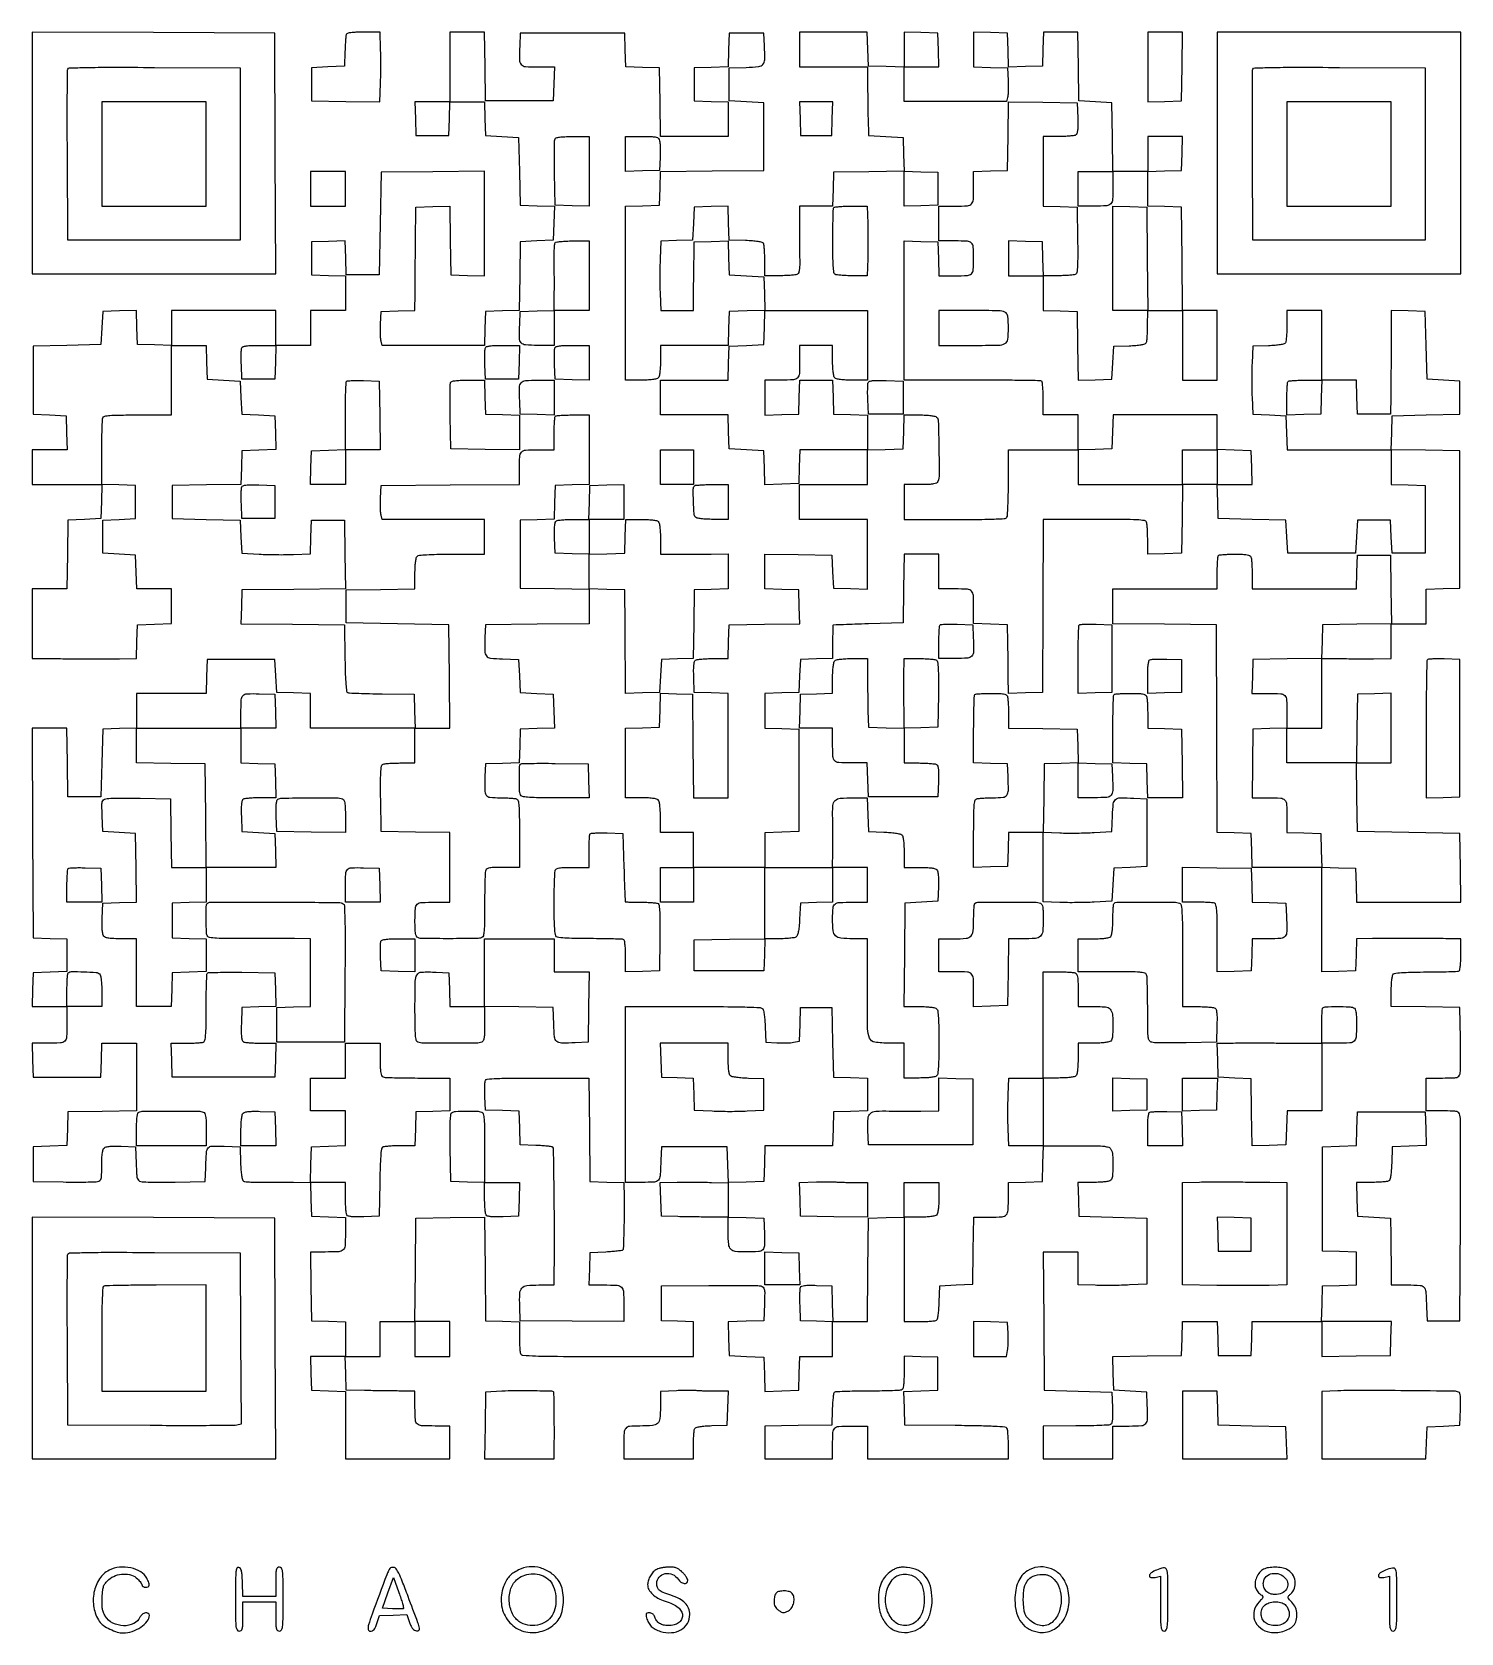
# Model space of a CAD drawing. Extents: x 156 to 936, y 95 to 969.
import ezdxf

# ---------------------------------------------------------------- set-up
doc = ezdxf.new("R2010")
doc.units = 0

msp = doc.modelspace()

# ---------------------------------------------------------------- linework, layer by layer
for points in [[(384, 950), (384, 931), (374.462474, 931), (364.924948, 931), (365.212474, 921.75), (365.5, 912.5), (374.5, 912.5), (383.5, 912.5), (383.787526, 921.75), (384.075052, 931), (393.5, 931), (402.924948, 931), (403.212474, 921.75), (403.5, 912.5), (412.5, 912), (421.5, 911.5), (422, 893), (422.5, 874.5), (431.787023, 874.211984), (441.074046, 873.923969), (440.787023, 864.711984), (440.5, 855.5), (431.5, 855), (422.5, 854.5), (422.228072, 835.787236), (421.956143, 817.074471), (412.728072, 816.787236), (403.5, 816.5), (403.212474, 807.25), (402.924948, 798), (374.981526, 798), (347.038104, 798), (346.46814, 800.270917, -0.045288), (346.264735, 801.569348, -0.00895), (346.153996, 803.924858, -0.009416), (346.125736, 806.682454, -0.008627), (346.199088, 809.520917), (346.5, 816.5), (355.75, 816.787526), (365, 817.075052), (365.0385, 826.287526, -0.000899), (365.067179, 831.085457, -0.000271), (365.127819, 838.375086, -0.000272), (365.204706, 846.550087, -0.000296), (365.2885, 854.5), (365.5, 873.5), (374.727798, 873.787232), (383.955596, 874.074464), (384.227798, 855.287232), (384.5, 836.5), (393.75, 836.212474), (403, 835.924948), (403, 864.478047), (403, 893.031147), (374.75, 892.765573), (346.5, 892.5), (346, 864.5), (345.5, 836.5), (336.5, 836.5), (327.5, 836.5), (327.211984, 845.787023), (326.923969, 855.074046), (317.711984, 854.787023), (308.5, 854.5), (308.5, 845.5), (308.5, 836.5), (317.75, 836.212474), (327, 835.924948), (327, 826.462474), (327, 817), (317.5, 817), (308, 817), (308, 807.5), (308, 798), (298.5, 798), (289, 798), (289, 807.5), (289, 817), (260.5, 817), (232, 817), (232, 807.462474), (232, 797.924948), (222.75, 798.212474), (213.5, 798.5), (213.211984, 807.787023), (212.923969, 817.074046), (203.711984, 816.787023), (194.5, 816.5), (194, 807.5), (193.5, 798.5), (175, 798), (156.5, 797.5), (156.5, 779), (156.5, 760.5), (165.5, 760), (174.5, 759.5), (174.787526, 750.25), (175.075052, 741), (165.537526, 741), (156, 741), (156, 731.5), (156, 722), (175.037526, 722), (194.075052, 722), (193.787526, 712.75), (193.5, 703.5), (184.5, 703), (175.5, 702.5), (175.227935, 683.75), (174.955869, 665), (165.477935, 665), (156, 665), (156, 646), (156, 627), (164.75, 626.970762, -0.000009), (168.851552, 626.956985, -0.000004), (174.014062, 626.939511, -0.000004), (179.342287, 626.921383, -0.000007), (184, 626.905435, 0.000747), (188.690326, 626.896325, 0.000483), (194.121789, 626.899137, 0.000485), (199.431149, 626.912164, 0.000917), (203.712474, 626.934673), (212.924948, 627), (213.212474, 636.25), (213.5, 645.5), (222.75, 645.787526), (232, 646.075052), (232, 655.537526), (232, 665), (222.537526, 665), (213.075052, 665), (212.787526, 674.25), (212.5, 683.5), (203.5, 684), (194.5, 684.5), (194.5, 693.5), (194.5, 702.5), (203.5, 703), (212.5, 703.5), (212.5, 712.5), (212.5, 721.5), (203.25, 721.787526), (194, 722.075052), (194, 739.455738, -0.003251), (194.04405, 746.230164, -0.004749), (194.178303, 752.195498, -0.002404), (194.36424, 757.244887, -0.081377), (194.606989, 758.418213, -0.24904), (195.606822, 759.288503, -0.036273), (198.359559, 759.72025, -0.018295), (203.276552, 759.948927, -0.002472), (213.606989, 760), (232, 760), (232, 779), (232, 798), (241.462474, 798), (250.924948, 798), (251.212474, 788.75), (251.5, 779.5), (260.5, 779), (269.5, 778.5), (270, 769.5), (270.5, 760.5), (279.5, 760), (288.5, 759.5), (288.787023, 750.288016), (289.074046, 741.076031), (279.787023, 740.788016), (270.5, 740.5), (270.212764, 731.271928), (269.925529, 722.043857), (251.212764, 721.771928), (232.5, 721.5), (232.5, 712.5), (232.5, 703.5), (251, 703), (269.5, 702.5), (270, 693.5), (270.5, 684.5), (280, 684, 0.006688), (284.305002, 683.831124, 0.004024), (289.415803, 683.740217, 0.004029), (294.499409, 683.731673, 0.007025), (298.713371, 683.81776), (307.926742, 684.13552), (308.213371, 693.31776), (308.5, 702.5), (317.5, 702.5), (326.5, 702.5), (326.772008, 683.765611), (327.044016, 665.031221), (298.772008, 664.765611), (270.5, 664.5), (270.212681, 655.265637), (269.925362, 646.031273), (298.212681, 645.765637), (326.5, 645.5), (326.772714, 627.209899, 0.003339), (326.964836, 618.31189, 0.013309), (327.264211, 612.862658, 0.013299), (327.655359, 609.258263, 0.273987), (328.306187, 608.436, 0.080729), (329.268392, 608.235637, 0.001575), (334.32739, 608.0279, 0.003741), (340.248728, 607.847794, 0.002495), (347.033473, 607.7261), (364.5, 607.5), (364.787526, 598.25), (365.075052, 589), (336.537526, 589), (308, 589), (308, 598.462474), (308, 607.924948), (298.75, 608.212474), (289.5, 608.5), (289, 617.5), (288.5, 626.5), (270, 626.5), (251.5, 626.5), (251.212474, 617.25), (250.924948, 608), (231.962474, 608), (213, 608), (213, 598.537526), (213, 589.075052), (203.75, 588.787526), (194.5, 588.5), (194, 570), (193.5, 551.5), (184.5, 551.5), (175.5, 551.5), (175.227935, 570.25), (174.955869, 589), (165.469745, 589), (155.983621, 589), (156.24181, 531.75), (156.5, 474.5), (165.75, 474.212474), (175, 473.924948), (175, 465), (175, 456.075052), (165.75, 455.787526), (156.5, 455.5), (156.212474, 446.25), (155.924948, 437), (165.462474, 437), (175, 437), (175, 427.606989, -0.01333), (174.809141, 420.449516, -0.191194), (173.76449, 418.178583, -0.180709), (171.421313, 417.176112, -0.011676), (163.880687, 417), (155.924948, 417), (156.212474, 407.75), (156.5, 398.5), (175, 398.5), (193.5, 398.5), (193.787526, 407.75), (194.075052, 417), (203.537526, 417), (213, 417), (213, 398.522065), (213, 380.044131), (194.25, 379.772065), (175.5, 379.5), (175.212964, 370.287036), (174.925929, 361.074071), (165.712964, 360.787036), (156.5, 360.5), (156.5, 351), (156.5, 341.5), (173, 341.233386, 0.003212), (179.484345, 341.170267, 0.004415), (185.314062, 341.202442, 0.002866), (190.203626, 341.300636, 0.052025), (191.75, 341.502438, 0.116864), (192.998813, 342.131139, 0.157266), (193.666682, 343.196991, 0.056715), (193.94564, 345.258992, 0.00529), (194, 350.396607, -0.009439), (194.074667, 354.351306, -0.027186), (194.32691, 357.081878, -0.038515), (194.749189, 358.939991, -0.145416), (195.405204, 359.921326, -0.126804), (196.431833, 360.405224, -0.023545), (198.514748, 360.701133, -0.021342), (201.264652, 360.842502, -0.01153), (204.655204, 360.793771), (212.5, 360.5), (212.787398, 351.259666, 0.00489), (213.017269, 345.638586, 0.049911), (213.366243, 343.335649, 0.13999), (214.057919, 342.15054, 0.131433), (215.287398, 341.47415, 0.054074), (216.813387, 341.269145, 0.002906), (221.696923, 341.172986, 0.004518), (227.518327, 341.144811, 0.003277), (234, 341.214485), (250.5, 341.5), (250.75303, 349, -0.008062), (251.174048, 357.439007, -0.161069), (252.131127, 359.798383, -0.21244), (254.224343, 360.802761, -0.015449), (260.778718, 360.788514), (269.5, 360.5), (269.792098, 351.532999, 0.009858), (269.991754, 347.71747, 0.020103), (270.327592, 344.736728, 0.019888), (270.755925, 342.535291, 0.190822), (271.292098, 341.766591, 0.119292), (272.152746, 341.455183, 0.008999), (274.642054, 341.226232, 0.012014), (277.656184, 341.076334, 0.008841), (281, 341.049645, -0.001414), (284.918146, 341.076573, -0.000779), (289.709289, 341.08848, -0.000777), (294.568067, 341.085431, -0.001247), (298.712474, 341.066053), (307.924948, 341), (308.212474, 331.75), (308.5, 322.5), (317.75, 322.212474), (327, 321.924948), (327, 313.069463, -0.014911), (326.799303, 306.341017, -0.196101), (325.74396, 304.139032, -0.17455), (323.393009, 303.170009, -0.011337), (315.896147, 303), (307.955869, 303), (308.227935, 284.25), (308.5, 265.5), (317.75, 265.212474), (327, 264.924948), (327, 255.462474), (327, 246), (317.462474, 246), (307.924948, 246), (308.212474, 236.75), (308.5, 227.5), (317.75, 227.212474), (327, 226.924948), (327, 208.462474), (327, 190), (355.5, 190), (384, 190), (384, 199), (384, 208), (376.081787, 208, -0.01141), (368.599988, 208.170753, -0.175208), (366.252746, 209.14255, -0.195511), (365.199638, 211.349521, -0.014768), (365, 218.106989), (365, 227), (356.25, 227.103259, -0.000251), (352.181787, 227.153308, -0.000132), (347.132812, 227.219291, -0.000132), (341.965306, 227.289552, -0.000203), (337.5, 227.353259), (327.5, 227.5), (327.212474, 236.75), (326.924948, 246), (336.462474, 246), (346, 246), (346, 255.5), (346, 265), (355.5, 265), (365, 265), (365, 255.5), (365, 246), (374.5, 246), (384, 246), (384, 255.5), (384, 265), (374.484079, 265), (364.968158, 265), (365.234079, 293.25), (365.5, 321.5), (384.234389, 321.772008), (402.968779, 322.044016), (403.234389, 293.772008), (403.5, 265.5), (412.75, 265.212474), (422, 264.924948), (422, 257.044262, 0.007082), (422.044388, 253.910777, 0.008933), (422.178303, 251.013877, 0.007357), (422.368953, 248.59865, 0.068336), (422.606989, 247.581787, 0.291645), (423.908567, 246.619083, 0.009001), (430.870895, 246.261669, 0.007506), (442.74318, 246.044662, 0.000816), (470.106989, 246), (517, 246), (517, 255.461067), (517, 264.922134), (508.25, 265.211067), (499.5, 265.5), (499.5, 275), (499.5, 284.5), (525.5, 284.746829, -0.001959), (535.628428, 284.803306, -0.002875), (544.53435, 284.766872, -0.001365), (552.109172, 284.67165, -0.052654), (553.78715, 284.468452, -0.118958), (555.071196, 283.828235, -0.168849), (555.718404, 282.74097, -0.054312), (555.921376, 280.58504, -0.00412), (555.78715, 274.721624), (555.5, 265.5), (545.712959, 265.213341), (535.925919, 264.926682), (536.212959, 255.713341), (536.5, 246.5), (546, 246), (555.5, 245.5), (555.788016, 236.212977), (556.076031, 226.925954), (565.288016, 227.212977), (574.5, 227.5), (574.787526, 236.75), (575.075052, 246), (584.037526, 246), (593, 246), (593, 255.5), (593, 265), (602.484427, 265), (611.968853, 265), (612.234427, 293.25), (612.5, 321.5), (622.25, 321.786212), (632, 322.072424), (632, 293.536212), (632, 265), (640.25, 265.015313, 0.008591), (643.498009, 265.077158, 0.011595), (646.431384, 265.251635, 0.008743), (648.855762, 265.495093, 0.112618), (649.707902, 265.798312, 0.195149), (650.24575, 266.552989, 0.020215), (650.673305, 268.737125, 0.020298), (651.008289, 271.707636, 0.009786), (651.207902, 275.532999), (651.5, 284.5), (660.5, 285), (669.5, 285.5), (669.772559, 303.75), (670.045117, 322), (678.905927, 322, 0.016806), (685.556298, 322.223601, 0.20087), (687.807845, 323.349476, 0.167752), (688.798523, 325.842548, 0.010985), (688.986345, 333.712474), (689, 340.924948), (698.25, 341.212474), (707.5, 341.5), (707.786212, 351.25), (708.072424, 361), (726.001028, 361, -0.002155), (736.960232, 360.952766, -0.023261), (741.384548, 360.708594, -0.064996), (743.720129, 360.158147, -0.181488), (744.964816, 359.065741, -0.107088), (745.817478, 356.078409, -0.018612), (745.979465, 350.178425, -0.015314), (745.740238, 344.259859, -0.180517), (744.8, 342.2, -0.145015), (743.858679, 341.688958, -0.021051), (741.684979, 341.321964, -0.020283), (738.809501, 341.078116, -0.01101), (735.262474, 341), (726.924948, 341), (727.212474, 331.75), (727.5, 322.5), (746, 322), (764.5, 321.5), (764.5, 303.5), (764.5, 285.5), (755, 285, -0.006705), (750.692462, 284.831176, -0.004022), (745.573437, 284.74047, -0.004027), (740.478127, 284.732216, -0.007), (736.25, 284.81862), (727, 285.13724), (727, 294.06862), (727, 303), (717.487975, 303), (707.97595, 303), (708.237975, 265.25), (708.5, 227.5), (727, 227), (745.5, 226.5), (745.793098, 218.085653, -0.008519), (745.864234, 214.085459, -0.027159), (745.721251, 211.4185, -0.039341), (745.389362, 209.659703, -0.187221), (744.793098, 208.850966, -0.128063), (743.767033, 208.521621, -0.002999), (738.665785, 208.267102, -0.006444), (732.645645, 208.080621, -0.004304), (725.75, 208.015313), (708, 208), (708, 199), (708, 190), (727, 190), (746, 190), (746, 199), (746, 208), (754.980948, 208, 0.01682), (761.732324, 208.227183, 0.202101), (764.009281, 209.372662, 0.176722), (764.941866, 211.88044, 0.012322), (764.800912, 219.520917), (764.5, 226.5), (755.5, 227), (746.5, 227.5), (746.212768, 236.727798), (745.925536, 245.955596), (764.712768, 246.227798), (783.5, 246.5), (783.787526, 255.75), (784.075052, 265), (793.5, 265), (802.924948, 265), (803.212474, 255.75), (803.5, 246.5), (812.5, 246.5), (821.5, 246.5), (821.787526, 255.75), (822.075052, 265), (841.037526, 265), (860, 265), (860, 255.477935), (860, 245.955869), (878.75, 246.227935), (897.5, 246.5), (897.787526, 255.75), (898.075052, 265), (879.001314, 265), (859.927576, 265), (860.213788, 274.75), (860.5, 284.5), (869.75, 284.787526), (879, 285.075052), (879, 294), (879, 302.924948), (869.75, 303.212474), (860.5, 303.5), (860.5, 332), (860.5, 360.5), (869.712964, 360.787036), (878.925929, 361.074071), (879.212964, 370.287036), (879.5, 379.5), (898, 379.5), (916.5, 379.5), (916.787023, 370.288016), (917.074046, 361.076031), (907.787023, 360.788016), (898.5, 360.5), (898.207902, 351.532999, -0.009786), (898.008289, 347.707636, -0.020298), (897.673305, 344.737125, -0.020215), (897.24575, 342.552989, -0.195149), (896.707902, 341.798312, -0.112754), (895.854943, 341.495059, -0.00869), (893.420361, 341.251635, -0.011554), (890.474864, 341.077155, -0.008553), (887.212474, 341.015313), (878.924948, 341), (879.212474, 331.75), (879.5, 322.5), (888.5, 322), (897.5, 321.5), (897.670976, 312, -0.000662), (897.742218, 307.72731, -0.000413), (897.814941, 302.720312, -0.000414), (897.878466, 297.784501, -0.000753), (897.920976, 293.75), (898, 285), (906.980948, 285, -0.014636), (913.721799, 284.802642, -0.203902), (915.852847, 283.744619, -0.161469), (916.823931, 281.365335, -0.008402), (917.24697, 273), (917.5, 265.5), (926.5, 265.5), (935.5, 265.5), (935.776118, 320.5, 0.000946), (935.842591, 341.744487, 0.001484), (935.810983, 360.004687, 0.000367), (935.724204, 375.978155, 0.057952), (935.507066, 377.75, 0.122612), (934.851516, 379.003912, 0.154493), (933.732866, 379.672192, 0.053324), (931.54856, 379.947535, 0.004712), (925.980948, 380), (917, 380), (917, 389), (917, 398), (925.980948, 398, 0.004723), (931.546285, 398.052569, 0.05326), (933.733241, 398.32806, 0.153853), (934.855448, 398.996239, 0.122337), (935.516124, 400.25, 0.054093), (935.724896, 401.805286, 0.002845), (935.823778, 406.832812, 0.00446), (935.854068, 412.824029, 0.003227), (935.785177, 419.5), (935.5, 436.5), (916.75, 436.772065), (898, 437.044131), (898, 445.399621, -0.010029), (898.075369, 449.156896, -0.023875), (898.320385, 451.938604, -0.029204), (898.707951, 453.911367, -0.157712), (899.285523, 454.822, -0.152615), (900.427684, 455.291266, -0.006939), (904.696615, 455.603715, -0.009969), (910.220215, 455.820614, -0.004828), (917.291124, 455.888889, 0.003431), (923.771027, 455.933358, 0.005239), (929.391783, 456.06942, 0.002047), (934.200439, 456.255964, 0.128375), (935.005601, 456.503461, 0.218923), (935.399149, 457.096126, 0.01144), (935.707895, 459.417042, 0.016347), (935.927867, 462.280057, 0.010998), (936, 465.559017), (936, 474), (927.75, 474.065134, 0.000915), (916.80417, 474.13153, 0.000876), (905.700205, 474.159117, 0.000915), (895.577626, 474.148001, 0.001977), (887.788933, 474.094396), (879.077866, 474), (878.788933, 465.25), (878.5, 456.5), (869.25, 456.212474), (860, 455.924948), (860, 484.5), (860, 513.075052), (869.25, 512.787526), (878.5, 512.5), (878.787526, 503.25), (879.075052, 494), (907.559591, 494), (936.044131, 494), (935.772065, 512.75), (935.5, 531.5), (907.5, 532), (879.5, 532.5), (879.227935, 551.25), (878.955869, 570), (888.477935, 570), (898, 570), (898, 589.037526), (898, 608.075052), (888.75, 607.787526), (879.5, 607.5), (879.227935, 588.75), (878.955869, 570), (859.977935, 570), (841, 570), (841, 579.5), (841, 589), (850.5, 589), (860, 589), (860, 608.058604), (860, 627.117209), (869.25, 626.994633, 0.001626), (873.495144, 626.952183, 0.000916), (878.646875, 626.926856, 0.000914), (883.84609, 626.920323, 0.001497), (888.25, 626.936029), (898, 627), (898, 636.5), (898, 646), (907.5, 646), (917, 646), (917, 655.462474), (917, 664.924948), (926.25, 665.212474), (935.5, 665.5), (935.5, 703), (935.5, 740.5), (916.712768, 740.772202), (897.925536, 741.044404), (898.212768, 750.272202), (898.5, 759.5), (917, 760), (935.5, 760.5), (935.5, 769.5), (935.5, 778.5), (926.5, 779), (917.5, 779.5), (917, 798), (916.5, 816.5), (907.25, 816.787526), (898, 817.075052), (897.920976, 798.287526, -0.000609), (897.878178, 790.397897, -0.000549), (897.814941, 782.228211, -0.000549), (897.742156, 774.903415, -0.00174), (897.670976, 770), (897.5, 760.5), (888.5, 760.5), (879.5, 760.5), (879.212474, 769.75), (878.924948, 779), (869.462474, 779), (860, 779), (860, 798), (860, 817), (850.5, 817), (841, 817), (840.984687, 808.75, -0.008579), (840.922928, 805.502124, -0.011582), (840.748704, 802.569165, -0.008725), (840.505619, 800.145071, -0.112667), (840.202843, 799.293967, -0.192561), (839.466763, 798.763838, -0.02067), (837.36687, 798.333008, -0.020911), (834.539342, 797.994333, -0.010674), (830.968156, 797.793967), (822.5, 797.5), (822, 788.25, 0.008502), (821.844129, 784.038979, 0.004999), (821.79375, 779, 0.004999), (821.844129, 773.961021, 0.008502), (822, 769.75), (822.5, 760.5), (831.5, 760), (840.5, 759.5), (840.787526, 750.25), (841.075052, 741), (869.537526, 741), (898, 741), (898, 731.537526), (898, 722.075052), (907.25, 721.787526), (916.5, 721.5), (916.5, 703), (916.5, 684.5), (907.5, 684.5), (898.5, 684.5), (898, 693.5), (897.5, 702.5), (888.5, 702.5), (879.5, 702.5), (879, 693.5), (878.5, 684.5), (860, 684.5), (841.5, 684.5), (841, 693.5), (840.5, 702.5), (822, 703), (803.5, 703.5), (803.212474, 712.75), (802.924948, 722), (812.5, 722), (822.075052, 722), (821.787526, 731.25), (821.5, 740.5), (812.25, 740.787526), (803, 741.075052), (803, 750.537526), (803, 760), (774.537526, 760), (746.075052, 760), (745.787526, 750.75), (745.5, 741.5), (736.25, 741.212474), (727, 740.924948), (727, 750.462474), (727, 760), (717.5, 760), (708, 760), (708, 768.940983, 0.009677), (707.932878, 772.408726, 0.014591), (707.727883, 775.42373, 0.009311), (707.441552, 777.887719, 0.224384), (707.073646, 778.454485, 0.135034), (706.276908, 778.688022, 0.000412), (695.529024, 778.858524, 0.002321), (683.35301, 778.985102, 0.001445), (669.073646, 779.025976), (632, 779.024948), (632, 817.05), (632, 855.075052), (641.25, 854.787526), (650.5, 854.5), (650.787526, 845.25), (651.075052, 836), (659.930537, 836, 0.013444), (666.578852, 836.178787, 0.177462), (668.800759, 837.13142, 0.190057), (669.802887, 839.26641, 0.015807), (670, 845.5, 0.015844), (669.802358, 851.735543, 0.190499), (668.797846, 853.870043, 0.177094), (666.570835, 854.821854, 0.013336), (659.893011, 855), (651, 855), (651, 864.5), (651, 874), (659.893011, 874, 0.014732), (666.649006, 874.199102, 0.19511), (668.856224, 875.249844, 0.175559), (669.828717, 877.592092, 0.011491), (670, 885.044262), (670, 892.924948), (679.25, 893.212474), (688.5, 893.5), (688.772146, 912.271984), (689.044292, 931.043968), (707.772146, 930.771984), (726.5, 930.5), (726.793098, 922.085653, -0.008519), (726.864234, 918.085459, -0.027159), (726.721251, 915.4185, -0.039341), (726.389362, 913.659703, -0.187221), (725.793098, 912.850966, -0.110402), (724.894283, 912.527533, -0.00954), (722.45641, 912.267102, -0.012203), (719.504112, 912.081041, -0.00917), (716.25, 912.015313), (708, 912), (708, 893.037526), (708, 874.075052), (717.25, 873.787526), (726.5, 873.5), (726.746956, 855.557135, -0.00333), (726.80957, 846.740947, -0.013443), (726.667344, 841.363473, -0.01462), (726.374715, 837.827267, -0.227096), (725.746956, 836.822448, -0.111454), (724.874138, 836.509994, -0.009165), (722.453879, 836.258725, -0.011918), (719.523951, 836.07894, -0.008897), (716.287526, 836.015313), (708.075052, 836), (707.787526, 845.25), (707.5, 854.5), (698.25, 854.787526), (689, 855.075052), (689, 845.537526), (689, 836), (698.5, 836), (708, 836), (708, 826.537526), (708, 817.075052), (717.25, 816.787526), (726.5, 816.5), (726.772202, 797.712768), (727.044404, 778.925536), (736.272202, 779.212768), (745.5, 779.5), (746, 788.5), (746.5, 797.5), (754.968156, 797.793967, 0.010674), (758.539342, 797.994333, 0.020911), (761.36687, 798.333008, 0.02067), (763.466763, 798.763838, 0.192561), (764.202843, 799.293967, 0.112667), (764.505619, 800.145071, 0.008725), (764.748704, 802.569165, 0.011582), (764.922928, 805.502124, 0.008579), (764.984687, 808.75), (765, 817), (774.5, 817), (784, 817), (784, 798), (784, 779), (793.5, 779), (803, 779), (803, 798), (803, 817), (793.515573, 817), (784.031147, 817), (783.765573, 845.25), (783.5, 873.5), (774.25, 873.787526), (765, 874.075052), (765, 883.5), (765, 892.924948), (774.25, 893.212474), (783.5, 893.5), (783.787526, 902.75), (784.075052, 912), (774.537526, 912), (765, 912), (765, 902.5), (765, 893), (755.522065, 893), (746.044131, 893), (745.772065, 911.75), (745.5, 930.5), (736.5, 931), (727.5, 931.5), (727.227935, 950.25), (726.955869, 969), (717.515461, 969), (708.075052, 969), (707.787526, 959.75), (707.5, 950.5), (698.288016, 950.212977), (689.076031, 949.925954), (688.788016, 959.212977), (688.5, 968.5), (679.25, 968.787526), (670, 969.075052), (670, 959.575052), (670, 950.075052), (679.25, 949.787526), (688.5, 949.5), (688.800912, 942.520917, -0.008444), (688.875204, 939.686166, -0.009293), (688.849738, 936.939735, -0.008787), (688.743263, 934.597728, -0.045757), (688.544571, 933.321561), (687.987318, 931.101288), (659.993659, 931.081952), (632, 931.062615), (632, 940.531308), (632, 950), (641.537526, 950), (651.075052, 950), (650.787526, 959.25), (650.5, 968.5), (641.25, 968.787526), (632, 969.075052), (632, 959.501314), (632, 949.927576), (622.25, 950.213788), (612.5, 950.5), (612.212474, 959.75), (611.924948, 969), (593.462474, 969), (575, 969), (575, 959.5), (575, 950), (593.5, 950), (612, 950), (612.079024, 940.75, 0.00076), (612.121575, 936.521955, 0.000437), (612.185059, 931.426563, 0.000437), (612.257785, 926.307432, 0.000729), (612.329024, 922), (612.5, 912.5), (622, 912), (631.5, 911.5), (631.787238, 902.271723), (632.074477, 893.043446), (612.787238, 892.771723), (593.5, 892.5), (593.212474, 883.25), (592.924948, 874), (583.962474, 874), (575, 874), (574.877856, 865.25, 0.003161), (574.847109, 861.223834, 0.001758), (574.857912, 856.315837, 0.001753), (574.903727, 851.348323, 0.002836), (574.981484, 847.123063, -0.007207), (575.025822, 842.532694, -0.026256), (574.859102, 839.624046, -0.040433), (574.499022, 837.757572, -0.18574), (573.853628, 836.888375, -0.108865), (572.922312, 836.550601, -0.010099), (570.474191, 836.278091, -0.012622), (567.508457, 836.083802, -0.00958), (564.25, 836.015313), (556, 836), (555.984687, 844.25, 0.008591), (555.922842, 847.498009, 0.011595), (555.748365, 850.431384, 0.008743), (555.504907, 852.855762, 0.112618), (555.201688, 853.707902, 0.195149), (554.447011, 854.24575, 0.020215), (552.262875, 854.673305, 0.020298), (549.292364, 855.008289, 0.009786), (545.467001, 855.207902), (536.5, 855.5), (536.211984, 864.787023), (535.923969, 874.074046), (526.711984, 873.787023), (517.5, 873.5), (517, 864.5), (516.5, 855.5), (507.842533, 855.212417), (499.185066, 854.924833), (498.842533, 845.212417, 0.0053), (498.734299, 840.822952, 0.003229), (498.694904, 835.635835, 0.003235), (498.722333, 830.492642, 0.005721), (498.820969, 826.25), (499.141938, 817), (508.070969, 817), (517, 817), (517.079024, 826.25, -0.00076), (517.121575, 830.478045, -0.000437), (517.185059, 835.573437, -0.000437), (517.257785, 840.692568, -0.000729), (517.329024, 845), (517.5, 854.5), (526.711984, 854.787023), (535.923969, 855.074046), (536.211984, 845.787023), (536.5, 836.5), (546, 836), (555.5, 835.5), (555.787041, 826.286659), (556.074081, 817.073318), (546.287041, 816.786659), (536.5, 816.5), (536.212474, 807.25), (535.924948, 798), (517.462474, 798), (499, 798), (499, 789.7, -0.011084), (498.92177, 786.171507, -0.020332), (498.677711, 783.306878, -0.021091), (498.310542, 781.139671, -0.144849), (497.8, 780.2, -0.144849), (496.860329, 779.689458, -0.021091), (494.693122, 779.322289, -0.020332), (491.828493, 779.07823, -0.011084), (488.3, 779), (480, 779), (479.971143, 787.75, -0.000469), (479.924989, 807.30224, -0.000232), (479.901183, 832.119749, -0.000156), (479.896805, 856.037719, -0.001896), (479.932787, 865.212474), (480, 873.924948), (489.25, 874.212474), (498.5, 874.5), (498.787321, 883.73449), (499.074641, 892.96898), (527.287321, 893.23449), (555.5, 893.5), (555.5, 912), (555.5, 930.5), (546, 931), (536.5, 931.5), (536.5, 940.5), (536.5, 949.5), (545.740334, 949.787398, 0.015844), (552.678762, 950.223546, 0.194277), (554.990355, 951.421808, 0.177046), (555.934395, 953.942653, 0.012739), (555.800912, 961.520917), (555.5, 968.5), (546, 968.5), (536.5, 968.5), (536.212964, 959.287036), (535.925929, 950.074071), (526.712964, 949.787036), (517.5, 949.5), (517.5, 940.5), (517.5, 931.5), (526.75, 931.212474), (536, 930.924948), (536, 921.462474), (536, 912), (517.522065, 912), (499.044131, 912), (498.772065, 930.75), (498.5, 949.5), (489.287036, 949.787036), (480.074071, 950.074071), (479.787036, 959.287036), (479.5, 968.5), (451, 968.5), (422.5, 968.5), (422.199088, 961.520917, 0.012342), (422.058373, 953.877164, 0.177188), (422.993289, 951.370644, 0.201759), (425.275018, 950.226268, 0.016678), (432.056578, 950), (441.075052, 950), (440.787526, 940.75), (440.5, 931.5), (422, 931.5), (403.5, 931.5), (403.227935, 950.25), (402.955869, 969), (393.477935, 969), (384, 969)], [(327.488341, 967.75, 0.062379), (327.299299, 966.905307, 0.004511), (327.092081, 964.517187, 0.006263), (326.905777, 961.655284, 0.004694), (326.769726, 958.5), (326.5, 950.5), (317.5, 950), (308.5, 949.5), (308.5, 940.5), (308.5, 931.5), (327.183118, 931.228181), (345.866235, 930.956361), (346.183118, 940.90219, 0.004653), (346.283849, 945.369521, 0.002924), (346.322455, 950.592503, 0.002935), (346.300217, 955.732908, 0.005368), (346.212474, 959.924009), (345.924948, 969), (336.931089, 969, 0.008062), (332.771989, 968.932935, 0.024846), (329.969044, 968.702776, 0.032693), (328.12299, 968.334376, 0.245695)], [(269.5, 902.5), (269.5, 855.5), (222.5, 855.5), (175.5, 855.5), (175.239372, 901.5, -0.000997), (175.174287, 919.225103, -0.001596), (175.197198, 934.357597, -0.000282), (175.267665, 947.72814, -0.090314), (175.461789, 948.759906, -0.301449), (176.45055, 949.464468, -0.003096), (185.402033, 949.70934, -0.005599), (198.68089, 949.841585, -0.001079), (222.722417, 949.759906), (269.5, 949.5)], [(916.5, 902.5), (916.5, 855.5), (869.5, 855.5), (822.5, 855.5), (822.239372, 901.5, -0.000997), (822.174287, 919.225103, -0.001596), (822.197198, 934.357597, -0.000282), (822.267665, 947.72814, -0.090314), (822.461789, 948.759906, -0.301449), (823.45055, 949.464468, -0.003096), (832.402033, 949.70934, -0.005599), (845.68089, 949.841585, -0.001079), (869.722417, 949.759906), (916.5, 949.5)], [(460, 892.962474), (460, 873.924948), (450.75, 874.212474), (441.5, 874.5), (441.225464, 891.964868, -0.00274), (441.155987, 898.750713, -0.004104), (441.176436, 904.676938, -0.001758), (441.253208, 909.73586, -0.087149), (441.444079, 910.714868, -0.236138), (442.108297, 911.322099, -0.035692), (443.925239, 911.700775, -0.025662), (446.725352, 911.933174, -0.007874), (450.968615, 912), (460, 912)], [(498.53186, 909.729083, -0.045288), (498.735265, 908.430652, -0.00895), (498.846004, 906.075142, -0.009416), (498.874264, 903.317546, -0.008627), (498.800912, 900.479083), (498.5, 893.5), (489.25, 893.212474), (480, 892.924948), (480, 902.462474), (480, 912), (488.980948, 912, -0.004705), (494.561989, 911.94748, -0.053705), (496.743052, 911.670919, -0.154872), (497.864468, 910.997584, -0.119781)], [(746, 885.081787, -0.01141), (745.829247, 877.599988, -0.175208), (744.85745, 875.252746, -0.195511), (742.650479, 874.199638, -0.014768), (735.893011, 874), (727, 874), (727, 883.5), (727, 893), (736.5, 893), (746, 893)], [(612.18138, 864.5, -0.005281), (612.280715, 860.17526, -0.003101), (612.312811, 855, -0.003101), (612.280715, 849.82474, -0.005281), (612.18138, 845.5), (611.86276, 836), (603.68138, 836.015313, -0.008612), (600.460192, 836.076829, -0.011617), (597.550612, 836.250305, -0.008771), (595.146001, 836.492365, -0.112562), (594.299427, 836.793782, -0.2267), (593.707017, 837.741419, -0.011847), (593.378958, 841.411634, -0.01275), (593.165256, 846.75731, -0.003746), (593.108077, 854.96886, -0.002683), (593.147768, 861.701165, -0.004174), (593.261574, 867.503851, -0.001316), (593.41507, 872.519802, -0.130826), (593.617667, 873.19039, -0.229113), (594.124596, 873.513009, -0.007538), (596.577308, 873.762177, -0.013016), (599.553958, 873.941395, -0.008526), (602.990397, 874), (611.86276, 874)], [(460, 836), (460, 817), (450.5, 817), (441, 817), (441, 807.5), (441, 798), (432.019052, 798, -0.01682), (425.267676, 798.227183, -0.202101), (422.990719, 799.372662, -0.176722), (422.058134, 801.88044, -0.012322), (422.199088, 809.520917), (422.5, 816.5), (431.75, 816.787526), (441, 817.075052), (441.066053, 826.287526, 0.001633), (441.082296, 830.44921, 0.000996), (441.075631, 835.363611, 0.000998), (441.049596, 840.233916, 0.001771), (441.005905, 844.24817, -0.006728), (441.00259, 847.672444, -0.009507), (441.098655, 850.720853, -0.006146), (441.258218, 853.257969, -0.120193), (441.498869, 853.99817, -0.221138), (442.102305, 854.395206, -0.010567), (444.562568, 854.705712, -0.015642), (447.588038, 854.927361, -0.010463), (451.059017, 855), (460, 855)], [(612, 798), (612, 779), (603.7, 779, -0.011084), (600.171507, 779.07823, -0.020332), (597.306878, 779.322289, -0.021091), (595.139671, 779.689458, -0.144849), (594.2, 780.2, -0.144849), (593.689458, 781.139671, -0.021091), (593.322289, 783.306878, -0.020332), (593.07823, 786.171507, -0.011084), (593, 789.7), (593, 798), (584, 798), (575, 798), (575, 790.081787, -0.01141), (574.829247, 782.599988, -0.175208), (573.85745, 780.252746, -0.195511), (571.650479, 779.199638, -0.014768), (564.893011, 779), (556, 779), (556, 769.462474), (556, 759.924948), (565.25, 760.212474), (574.5, 760.5), (574.787526, 769.75), (575.075052, 779), (584, 779), (592.924948, 779), (593.212474, 769.75), (593.5, 760.5), (602.75, 760.212474), (612, 759.924948), (612, 750.426262), (612, 740.927576), (621.75, 741.213788), (631.5, 741.5), (631.787526, 750.75), (632.075052, 760), (640.337526, 760, -0.011159), (643.847487, 759.921656, -0.02038), (646.701269, 759.677383, -0.021131), (648.861987, 759.310039, -0.144682), (649.8, 758.8, -0.192065), (650.697629, 756.711291, -0.002386), (651.01814, 741.881173, -0.004108), (651.141061, 727.62374, -0.091961), (650.393011, 723.581787, -0.192406), (649.653872, 722.782907, -0.06988), (648.154102, 722.311531, -0.034532), (645.571713, 722.062976, -0.00673), (640.893011, 722), (632, 722), (632, 712.5), (632, 703), (641.25, 702.947395, 0.001451), (664.465466, 702.882734, 0.00687), (677.765459, 703.067046, 0.004714), (686.716631, 703.398631, 0.244367), (688.171128, 704.24265, 0.12856), (688.491801, 705.243923, 0.002862), (688.739388, 710.344716, 0.00629), (688.920991, 716.356859, 0.004189), (688.984687, 723.25), (689, 741), (708, 741), (727, 741), (727, 731.5), (727, 722), (755.5, 722), (784, 722), (784, 731.5), (784, 741), (793.5, 741), (803, 741), (803, 731.5), (803, 722), (793.522065, 722), (784.044131, 722), (783.772065, 703.25), (783.5, 684.5), (774.25, 684.212474), (765, 683.924948), (765, 691.880687, 0.007017), (764.955617, 695.042924, 0.008872), (764.821697, 697.964077, 0.007277), (764.631102, 700.399219, 0.068543), (764.393011, 701.418213, 0.272984), (763.244318, 702.330904, 0.020744), (759.136637, 702.730376, 0.012384), (751.901104, 702.952556, 0.001483), (735.902803, 703), (708.019583, 703), (707.759792, 655.75), (707.5, 608.5), (698.25, 608.212474), (689, 607.924948), (688.920976, 617.212474, 0.000761), (688.878422, 621.45503, 0.000439), (688.814941, 626.562414, 0.000438), (688.742215, 631.689973, 0.000734), (688.670976, 636), (688.5, 645.5), (679.25, 645.787526), (670, 646.075052), (670, 653.955738, 0.011491), (669.828717, 661.407908, 0.175559), (668.856224, 663.750156, 0.19511), (666.649006, 664.800898, 0.014732), (659.893011, 665), (651, 665), (651, 674.5), (651, 684), (641.522065, 684), (632.044131, 684), (631.772065, 665.25), (631.5, 646.5), (612.5, 645.944016, 0.000919), (605.197375, 645.716886, 0.001503), (599.007812, 645.49436, 0.000154), (593.478061, 645.277205, 0.15636), (593.25, 645.194016, 0.223597), (593.148239, 644.994114, 0.000902), (593.073437, 642.424679, 0.004214), (593.018014, 639.488323, 0.002611), (593, 636.038933), (593, 627.077866), (584.25, 626.788933), (575.5, 626.5), (575, 617.5), (574.5, 608.5), (565.25, 608.212474), (556, 607.924948), (556, 598.5), (556, 589.075052), (565.25, 588.787526), (574.5, 588.5), (574.5, 560.5), (574.5, 532.5), (565.25, 532.212474), (556, 531.924948), (556, 522.462474), (556, 513), (574.5, 513), (593, 513), (593.122144, 521.75, 0.003081), (593.153423, 525.761632, 0.001745), (593.144414, 530.621493, 0.001741), (593.101177, 535.520626, 0.002865), (593.026436, 539.663595, -0.02002), (593.141253, 546.722052, -0.184706), (594.370854, 549.463713, -0.17922), (597.135783, 550.729197, -0.018641), (604.396733, 551), (611.924948, 551), (612.212474, 541.75), (612.5, 532.5), (620.950164, 532.206324, -0.011302), (624.281363, 532.015093, -0.014976), (627.299919, 531.682026, -0.012295), (629.772011, 531.271826, -0.126595), (630.700164, 530.833879, -0.156365), (631.287489, 529.913227, -0.030268), (631.679019, 527.952749, -0.024242), (631.92478, 525.171204, -0.009913), (632, 521.377555), (632, 513), (640.377555, 513, -0.009406), (644.342652, 512.9254, -0.027148), (647.078343, 512.673265, -0.03848), (648.939147, 512.251072, -0.145524), (649.921326, 511.594796, -0.126804), (650.405224, 510.568167, -0.023545), (650.701133, 508.485252, -0.021342), (650.842502, 505.735348, -0.01153), (650.793771, 502.344796), (650.5, 494.5), (641.5, 494), (632.5, 493.5), (632.234427, 465.25), (631.968853, 437), (640.284427, 437, -0.011053), (643.820611, 436.921818, -0.020312), (646.689743, 436.677846, -0.021074), (648.859644, 436.31075, -0.144918), (649.8, 435.8, -0.169764), (650.377171, 434.602345, -0.01182), (650.714912, 430.822588, -0.012304), (650.935516, 425.428325, -0.004067), (651, 417.5, -0.004067), (650.935516, 409.571675, -0.012304), (650.714912, 404.177412, -0.01182), (650.377171, 400.397655, -0.169764), (649.8, 399.2, -0.144849), (648.860329, 398.689458, -0.021091), (646.693122, 398.322289, -0.020332), (643.828493, 398.07823, -0.011084), (640.3, 398), (632, 398), (632, 407.5), (632, 417), (623.934259, 417, -0.03492), (615.963742, 417.557334, -0.267941), (613.122215, 419.777283, -0.093548), (612.118531, 424.79411, -0.002726), (612, 446.535184), (612, 474), (604.071429, 474, -0.023308), (597.448078, 474.308916, -0.173544), (594.637295, 475.621473, -0.175414), (593.313671, 478.411581, -0.02392), (593, 484.96444, -0.018934), (593.223745, 490.870965, -0.205585), (594.302949, 492.937637, -0.161669), (596.678353, 493.841162, -0.010726), (604.081787, 494), (612, 494), (612, 503.5), (612, 513), (602.5, 513), (593, 513), (593, 503.538933), (593, 494.077866), (584.25, 493.788933), (575.5, 493.5), (575, 484.710662, -0.009013), (574.68728, 480.540551, -0.027446), (574.269208, 477.731653, -0.039565), (573.73073, 475.871102, -0.163338), (573, 474.975975, -0.102672), (572.008319, 474.605275, -0.012296), (569.675499, 474.303824, -0.014232), (566.85145, 474.090327, -0.011252), (563.788933, 474.015313), (556.077866, 474), (555.788933, 465.25), (555.5, 456.5), (536.5, 456.5), (517.5, 456.5), (517.5, 465), (517.5, 473.5), (536.75, 473.771593), (556, 474.043186), (556, 493.521593), (556, 513), (536.5, 513), (517, 513), (517, 503.5), (517, 494), (508, 494), (499, 494), (499, 503.5), (499, 513), (508, 513), (517, 513), (517, 522.5), (517, 532), (508, 532), (499, 532), (499, 540.3, 0.011084), (498.92177, 543.828493, 0.020332), (498.677711, 546.693122, 0.021091), (498.310542, 548.860329, 0.144849), (497.8, 549.8, 0.144849), (496.860329, 550.310542, 0.021091), (494.693122, 550.677711, 0.020332), (491.828493, 550.92177, 0.011084), (488.3, 551), (480, 551), (480, 569.962474), (480, 588.924948), (489.25, 589.212474), (498.5, 589.5), (498.788034, 598.788378), (499.076067, 608.076756), (507.788034, 607.788378), (516.5, 607.5), (516.765573, 579.25), (517.031147, 551), (526.515573, 551), (536, 551), (536, 579.462474), (536, 607.924948), (526.75, 608.212474), (517.5, 608.5), (517.206902, 616.914347, -0.008519), (517.135766, 620.914541, -0.027159), (517.278749, 623.5815, -0.039341), (517.610638, 625.340297, -0.187221), (518.206902, 626.149034, -0.110258), (519.104817, 626.472431, -0.009596), (521.532567, 626.732898, -0.012245), (524.472742, 626.918956, -0.009211), (527.712474, 626.984687), (535.924948, 627), (536.212474, 636.25), (536.5, 645.5), (555.787238, 645.771723), (575.074477, 646.043446), (574.787238, 655.271723), (574.5, 664.5), (565.25, 664.787526), (556, 665.075052), (556, 674.535854), (556, 683.996657), (574.25, 683.748329), (592.5, 683.5), (593, 674.5), (593.5, 665.5), (602.75, 665.212474), (612, 664.924948), (612, 683.962474), (612, 703), (593.5, 703), (575, 703), (575, 712.5), (575, 722), (593.5, 722), (612, 722), (612, 731.5), (612, 741), (593.537526, 741), (575.075052, 741), (574.787526, 731.75), (574.5, 722.5), (565.288016, 722.212977), (556.076031, 721.925954), (555.788016, 731.212977), (555.5, 740.5), (546, 741), (536.5, 741.5), (536.212474, 750.75), (535.924948, 760), (517.462474, 760), (499, 760), (499, 769.5), (499, 779), (517.462474, 779), (535.924948, 779), (536.212474, 788.25), (536.5, 797.5), (546, 798), (555.5, 798.5), (555.787526, 807.75), (556.075052, 817), (584.037526, 817), (612, 817)], [(651, 807.5), (651, 798), (669.393011, 798, 0.00373), (683.576702, 798.105813, 0.109502), (687.070165, 798.935046, 0.256607), (688.634279, 801.138828, 0.028723), (689, 807.5, 0.028723), (688.634279, 813.861172, 0.256607), (687.070165, 816.064954, 0.109502), (683.576702, 816.894187, 0.00373), (669.393011, 817), (651, 817)], [(288.787526, 788.75), (288.5, 779.5), (279.5, 779.5), (270.5, 779.5), (270.205027, 787.411609, -0.006569), (270.129541, 790.539392, -0.008656), (270.147568, 793.392336, -0.006579), (270.235027, 795.7687, -0.079281), (270.423642, 796.661609, -0.22904), (271.108114, 797.304492, -0.041271), (272.861635, 797.698947, -0.027152), (275.637843, 797.934049, -0.007548), (280.006141, 798), (289.075052, 798)], [(421.787526, 788.75), (421.5, 779.5), (412.5, 779.5), (403.5, 779.5), (403.205027, 787.411609, -0.006569), (403.129541, 790.539392, -0.008656), (403.147568, 793.392336, -0.006579), (403.235027, 795.7687, -0.079281), (403.423642, 796.661609, -0.22904), (404.108114, 797.304492, -0.041271), (405.861635, 797.698947, -0.027152), (408.637843, 797.934049, -0.007548), (413.006141, 798), (422.075052, 798)], [(460, 788.462474), (460, 778.924948), (450.75, 779.212474), (441.5, 779.5), (441.205027, 787.411609, -0.006569), (441.129541, 790.539392, -0.008656), (441.147568, 793.392336, -0.006579), (441.235027, 795.7687, -0.079281), (441.423642, 796.661609, -0.228749), (442.106941, 797.304101, -0.041413), (443.854544, 797.698735, -0.027242), (446.620517, 797.933967, -0.007593), (450.968615, 798), (460, 798)], [(345.772065, 759.75), (346.044131, 741), (336.522065, 741), (327, 741), (327, 731.5), (327, 722), (317.462474, 722), (307.924948, 722), (308.212474, 731.25), (308.5, 740.5), (317.75, 740.787526), (327, 741.075052), (327, 759.370859, -0.003591), (327.050731, 766.434609, -0.005651), (327.206402, 772.498675, -0.001793), (327.418412, 777.723788, -0.187466), (327.702644, 778.369311, -0.179987), (328.290922, 778.638564, -0.007016), (330.709672, 778.781547, -0.011703), (333.626528, 778.84459, -0.007913), (336.952644, 778.785977), (345.5, 778.5)], [(403.212474, 769.75), (403.5, 760.5), (412.75, 760.212474), (422, 759.924948), (422, 750.440409), (422, 740.955869), (403.25, 741.227935), (384.5, 741.5), (384.225464, 758.964868, -0.00274), (384.155987, 765.750713, -0.004104), (384.176436, 771.676938, -0.001758), (384.253208, 776.73586, -0.087149), (384.444079, 777.714868, -0.235863), (385.107183, 778.321717, -0.035823), (386.91786, 778.700569, -0.025747), (389.707524, 778.933096, -0.00792), (393.931089, 779), (402.924948, 779)], [(441, 769.462474), (441, 759.924948), (431.75, 760.212474), (422.5, 760.5), (422.199088, 767.479083, -0.012322), (422.058134, 775.11956, -0.176722), (422.990719, 777.627338, -0.202101), (425.267676, 778.772817, -0.01682), (432.019052, 779), (441, 779)], [(631.5, 769.5), (631.5, 760.5), (622, 760.5), (612.5, 760.5), (612.205027, 768.411609, -0.00675), (612.130612, 771.542108, -0.00884), (612.151823, 774.403425, -0.006817), (612.244157, 776.786543, -0.078674), (612.438128, 777.699359, -0.226742), (613.142535, 778.366783, -0.050502), (614.808733, 778.724677, -0.028831), (617.565901, 778.870994, -0.006604), (622.233101, 778.787749), (631.5, 778.5)], [(859.787526, 769.75), (859.5, 760.5), (850.25, 760.212474), (841, 759.924948), (841, 768.795808, -0.007009), (841.048332, 772.243385, -0.010438), (841.195833, 775.256685, -0.00583), (841.400781, 777.767459, -0.174822), (841.666667, 778.333333, -0.174822), (842.232541, 778.599219, -0.00583), (844.743315, 778.804167, -0.010438), (847.756615, 778.951668, -0.007009), (851.204192, 779), (860.075052, 779)], [(460, 741.037526), (460, 722.075052), (450.75, 721.787526), (441.5, 721.5), (441.212964, 712.287036), (440.925929, 703.074071), (431.712964, 702.787036), (422.5, 702.5), (422.5, 684), (422.5, 665.5), (441.25, 665.227935), (460, 664.955869), (460, 674.440409), (460, 683.924948), (450.75, 684.212474), (441.5, 684.5), (441.206902, 692.914347, -0.008519), (441.135766, 696.914541, -0.027159), (441.278749, 699.5815, -0.039341), (441.610638, 701.340297, -0.187221), (442.206902, 702.149034, -0.110258), (443.104817, 702.472431, -0.009596), (445.532567, 702.732898, -0.012245), (448.472742, 702.918956, -0.009211), (451.712474, 702.984687), (459.924948, 703), (460.212474, 712.25), (460.5, 721.5), (469.75, 721.787526), (479, 722.075052), (479, 712.537526), (479, 703), (469.5, 703), (460, 703), (460, 693.463788), (460, 683.927576), (469.75, 684.213788), (479.5, 684.5), (479.787526, 693.75), (480.075052, 703), (488.337526, 703, -0.011159), (491.847487, 702.921656, -0.02038), (494.701269, 702.677383, -0.021131), (496.861987, 702.310039, -0.144682), (497.8, 701.8, -0.144849), (498.310542, 700.860329, -0.021091), (498.677711, 698.693122, -0.020332), (498.92177, 695.828493, -0.011084), (499, 692.3), (499, 684), (508.25, 683.936029, 0.001589), (512.460878, 683.920287, 0.000932), (517.5, 683.926856, 0.000932), (522.539119, 683.952213, 0.001589), (526.75, 683.994633), (536, 684.117209), (536, 674.59613), (536, 665.075052), (526.75, 664.787526), (517.5, 664.5), (517.228077, 645.788613), (516.956153, 627.077226), (508.228077, 626.788613), (499.5, 626.5), (499, 617.5), (498.5, 608.5), (489.25, 608.212474), (480, 607.924948), (479.916583, 616.712474, -0.000128), (479.873631, 621.362604, -0.000036), (479.808736, 628.646789, -0.000036), (479.736478, 636.889835, -0.000038), (479.666583, 645), (479.5, 664.5), (469.75, 664.786212), (460, 665.072424), (460, 655.551785), (460, 646.031147), (431.75, 645.765573), (403.5, 645.5), (403.199088, 638.520917, 0.012477), (403.062458, 630.988791, 0.170867), (403.97509, 628.45151, 0.198326), (406.222155, 627.237089, 0.017722), (412.759315, 626.788797), (421.5, 626.5), (422, 617.5), (422.5, 608.5), (431.5, 608), (440.5, 607.5), (440.787023, 598.288016), (441.074046, 589.076031), (431.787023, 588.788016), (422.5, 588.5), (422.212964, 579.287036), (421.925929, 570.074071), (412.712964, 569.787036), (403.5, 569.5), (403.199088, 562.520917, 0.011613), (403.050665, 555.050105, 0.155588), (403.882222, 552.472457, 0.21578), (405.950653, 551.27441, 0.024992), (411.437265, 551, -0.00753), (414.386288, 550.955584, -0.009341), (417.127572, 550.821697, -0.007904), (419.415583, 550.630684, -0.066927), (420.418213, 550.393011, -0.24904), (421.288503, 549.393178, -0.036273), (421.72025, 546.640441, -0.018295), (421.948927, 541.723448, -0.002472), (422, 531.393011), (422, 513), (413.106989, 513, 0.00673), (408.428287, 512.937024, 0.034532), (405.845898, 512.688469, 0.06988), (404.346128, 512.217093, 0.192406), (403.606989, 511.418213, 0.081332), (403.364262, 510.245528, 0.00242), (403.178303, 505.215903, 0.004765), (403.044051, 499.272999, 0.003264), (403, 492.525201, -0.002856), (402.946439, 483.148282, -0.017897), (402.720271, 478.361595, -0.031068), (402.314358, 475.584186, -0.254584), (401.512283, 474.643087, -0.090071), (398.773335, 474.12556, -0.001665), (384.018015, 474.070059, -0.001662), (369.260573, 474.11273, -0.090292), (366.527061, 474.62799, -0.199364), (365.764712, 475.352528, -0.064021), (365.310125, 476.879293, -0.033338), (365.06397, 479.466215, -0.007054), (365, 484, -0.015117), (365.201771, 490.6723, -0.196524), (366.257297, 492.865438, -0.173918), (368.606774, 493.830484, -0.011337), (376.081787, 494), (384, 494), (384, 512.977935), (384, 531.955869), (365.25, 532.227935), (346.5, 532.5), (346.269936, 550.453304, -0.003387), (346.21716, 559.19071, -0.013149), (346.363442, 564.601246, -0.01367), (346.65421, 568.198071, -0.228051), (347.269936, 569.187991, -0.112035), (348.134327, 569.496472, -0.008952), (350.562106, 569.744341, -0.011755), (353.500405, 569.921833, -0.008742), (356.75, 569.984687), (365, 570), (365, 579.5), (365, 589), (374.515573, 589), (384.031147, 589), (383.765573, 617.25), (383.5, 645.5), (355.5, 646), (327.5, 646.5), (327.5, 655.5), (327.5, 664.5), (346.25, 664.772065), (365, 665.044131), (365, 673.322065, -0.011128), (365.078297, 676.839661, -0.02036), (365.322482, 679.697912, -0.021115), (365.689753, 681.861303, -0.144751), (366.2, 682.8, -0.17093), (367.411132, 683.380286, -0.011288), (371.324625, 683.716292, -0.011908), (376.919232, 683.936048, -0.003861), (385.2, 684), (403, 684), (403, 693.5), (403, 703), (375.019052, 703), (347.038104, 703), (346.46814, 705.270917, -0.045288), (346.264735, 706.569348, -0.00895), (346.153996, 708.924858, -0.009416), (346.125736, 711.682454, -0.008627), (346.199088, 714.520917), (346.5, 721.5), (384.25, 721.762025), (422, 722.02405), (422, 729.930238, -0.011436), (422.170922, 737.402542, -0.17532), (423.142942, 739.748184, -0.195383), (425.349991, 740.800534, -0.014757), (432.106989, 741), (441, 741), (441, 749.833333, -0.007039), (441.048334, 753.266524, -0.010477), (441.195833, 756.267708, -0.005871), (441.400808, 758.76784, -0.174709), (441.666667, 759.333333, -0.174709), (442.23216, 759.599192, -0.005871), (444.732292, 759.804167, -0.010477), (447.733476, 759.951666, -0.007039), (451.166667, 760), (460, 760)], [(288.5, 712.5), (288.5, 703.5), (279.5, 703.5), (270.5, 703.5), (270.205027, 711.411609, -0.006757), (270.130652, 714.542211, -0.008847), (270.151984, 717.403842, -0.006825), (270.2445, 719.787219, -0.078651), (270.438673, 720.700781, -0.222283), (271.127059, 721.364206, -0.05328), (272.715903, 721.724548, -0.030281), (275.338027, 721.871594, -0.007113), (279.733647, 721.789171), (288.5, 721.5)], [(536, 712.5), (536, 703), (527.7, 703, -0.011084), (524.171507, 703.07823, -0.020332), (521.306878, 703.322289, -0.021091), (519.139671, 703.689458, -0.144849), (518.2, 704.2, -0.181061), (517.346542, 706.07497, -0.00945), (517.010122, 712.795405, -0.009016), (516.921758, 719.54747, -0.197627), (517.666667, 721.333333, -0.174709), (518.23216, 721.599192, -0.005871), (520.732292, 721.804167, -0.010477), (523.733476, 721.951666, -0.007039), (527.166667, 722), (536, 722)], [(821.393011, 682.418213, -0.06844), (821.631074, 681.400281, -0.007317), (821.821697, 678.9751, -0.008902), (821.955615, 676.066073, -0.00705), (822, 672.918213), (822, 665), (850.462474, 665), (878.924948, 665), (879.212474, 674.25), (879.5, 683.5), (888.5, 683.5), (897.5, 683.5), (897.771984, 664.772146), (898.043968, 646.044292), (879.271984, 645.772146), (860.5, 645.5), (860.212764, 636.271928), (859.925529, 627.043857), (841.212764, 626.771928), (822.5, 626.5), (822.212474, 617.25), (821.924948, 608), (830.855485, 608, -0.014613), (837.641353, 607.801631, -0.194755), (839.853421, 606.751728, -0.176009), (840.828279, 604.410229, -0.011516), (841, 596.955738), (841, 589.075052), (831.75, 588.787526), (822.5, 588.5), (822.227935, 569.75), (821.955869, 551), (830.870946, 551, -0.014662), (837.644505, 550.80133, -0.194901), (839.854576, 549.751082, -0.175824), (840.828459, 547.409276, -0.011506), (841, 539.955738), (841, 532.075052), (850.25, 531.787526), (859.5, 531.5), (859.787526, 522.25), (860.075052, 513), (841.075052, 513), (822.075052, 513), (821.787526, 522.25), (821.5, 531.5), (812.258241, 531.787417), (803.016481, 532.074834), (802.758241, 588.787417), (802.5, 645.5), (774.25, 645.765573), (746, 646.031147), (746, 655.515573), (746, 665), (774.5, 665), (803, 665), (803, 673.833333, -0.007039), (803.048334, 677.266524, -0.010477), (803.195833, 680.267708, -0.005871), (803.400808, 682.76784, -0.174709), (803.666667, 683.333333, -0.17274), (804.225589, 683.598717, -0.006592), (806.553989, 683.804167, -0.011152), (809.359193, 683.951638, -0.007555), (812.559678, 684, -0.007572), (816.844582, 683.935105, -0.036743), (819.261382, 683.683483, -0.072956), (820.678861, 683.209264, -0.186076)], [(669.800912, 638.520917, -0.012322), (669.941866, 630.88044, -0.176722), (669.009281, 628.372662, -0.202101), (666.732324, 627.227183, -0.01682), (659.980948, 627), (651, 627), (651, 635.833333, -0.007416), (651.050964, 639.269043, -0.010972), (651.206402, 642.278277, -0.006396), (651.422807, 644.77838, -0.173269), (651.702644, 645.369311, -0.179987), (652.290922, 645.638564, -0.007016), (654.709672, 645.781547, -0.011703), (657.626528, 645.84459, -0.007913), (660.952644, 645.785977), (669.5, 645.5)], [(745.5, 627), (745.5, 608.5), (736.25, 608.212474), (727, 607.924948), (727, 626.295808, -0.003576), (727.05073, 633.388334, -0.005629), (727.206402, 639.476628, -0.001779), (727.418393, 644.723569, -0.187517), (727.702644, 645.369311, -0.179987), (728.290922, 645.638564, -0.007016), (730.709672, 645.781547, -0.011703), (733.626528, 645.84459, -0.007913), (736.952644, 645.785977), (745.5, 645.5)], [(612.051866, 617.25, 0.001235), (612.086031, 612.863499, 0.000769), (612.146698, 607.720313, 0.000771), (612.222149, 602.648335, 0.001399), (612.301866, 598.5), (612.5, 589.5), (622.309349, 589.213072), (632.118699, 588.926144), (631.995378, 598.213072, -0.001623), (631.952645, 602.472509, -0.000917), (631.927075, 607.636027, -0.000915), (631.920374, 612.843525, -0.001504), (631.936029, 617.25), (632, 627), (640.25, 626.984687, -0.008742), (643.499595, 626.921833, -0.011755), (646.437894, 626.744341, -0.008952), (648.865673, 626.496472, -0.112035), (649.730064, 626.187991, -0.228051), (650.34579, 625.198071, -0.01367), (650.636558, 621.601246, -0.013149), (650.78284, 616.19071, -0.003387), (650.730064, 607.453304), (650.5, 589.5), (641.25, 589.212474), (632, 588.924948), (632, 579.462474), (632, 570), (640.25, 569.984687, -0.00917), (643.504112, 569.918959, -0.012203), (646.45641, 569.732898, -0.00954), (648.894283, 569.472467, -0.110402), (649.793098, 569.149034, -0.187221), (650.389362, 568.340297, -0.039341), (650.721251, 566.5815, -0.027159), (650.864234, 563.914541, -0.008519), (650.793098, 559.914347), (650.5, 551.5), (631.5, 551.5), (612.5, 551.5), (612.212474, 560.75), (611.924948, 570), (603.069463, 570, -0.014889), (596.341871, 570.20038, -0.195866), (594.139748, 571.254332, -0.174757), (593.170318, 573.602344, -0.011384), (593, 581.081787), (593, 589), (583.962474, 589), (574.924948, 589), (575.212474, 598.25), (575.5, 607.5), (584.25, 607.788933), (593, 608.077866), (593, 616.338933, -0.011162), (593.078348, 619.8482, -0.020382), (593.32263, 622.701574, -0.021133), (593.68998, 624.86205, -0.144676), (594.2, 625.8, -0.144849), (595.139671, 626.310542, -0.021091), (597.306878, 626.677711, -0.020332), (600.171507, 626.92177, -0.011084), (603.7, 627), (612, 627)], [(783.5, 617.5), (783.5, 608.5), (774.25, 608.212474), (765, 607.924948), (765, 616.879141, -0.008255), (765.06802, 620.998998, -0.024533), (765.299517, 623.813234, -0.031622), (765.668635, 625.688469, -0.233245), (766.25, 626.356866, -0.08407), (767.100026, 626.554893, -0.00628), (769.482813, 626.670739, -0.008556), (772.344709, 626.724863, -0.006392), (775.5, 626.690199), (783.5, 626.5)], [(917.702644, 626.369311, 0.19364), (917.41574, 625.696078, 0.000463), (917.206402, 614.895378, 0.002853), (917.050611, 602.673729, 0.00176), (917, 588.295808), (917, 550.924948), (926.25, 551.212474), (935.5, 551.5), (935.5, 589), (935.5, 626.5), (926.952644, 626.785977, 0.007913), (923.626528, 626.84459, 0.011703), (920.709672, 626.781547, 0.007016), (918.290922, 626.638564, 0.179987)], [(288.787526, 598.25), (289.075052, 589), (279.537526, 589), (270, 589), (270, 579.537526), (270, 570.075052), (279.25, 569.787526), (288.5, 569.5), (288.787526, 560.25), (289.075052, 551), (280.787526, 550.984687, 0.009129), (277.519034, 550.918962, 0.01216), (274.554613, 550.732898, 0.009485), (272.106611, 550.472502, 0.110544), (271.206902, 550.149034, 0.187221), (270.610638, 549.340297, 0.039341), (270.278749, 547.5815, 0.027159), (270.135766, 544.914541, 0.008519), (270.206902, 540.914347), (270.5, 532.5), (279.5, 532), (288.5, 531.5), (288.787526, 522.25), (289.075052, 513), (270.037526, 513), (251, 513), (251, 503.537526), (251, 494.075052), (241.75, 493.787526), (232.5, 493.5), (232.5, 484), (232.5, 474.5), (241.75, 474.212474), (251, 473.924948), (251, 465), (251, 456.075052), (241.75, 455.787526), (232.5, 455.5), (232.212474, 446.25), (231.924948, 437), (222.462474, 437), (213, 437), (213, 455.5), (213, 474), (204.622445, 474, -0.009416), (200.660607, 474.074612, -0.02709), (197.924009, 474.326619, -0.038314), (196.061457, 474.748184, -0.145743), (195.080436, 475.40308, -0.128993), (194.592049, 476.450915, -0.022589), (194.297825, 478.626634, -0.020484), (194.15782, 481.52409, -0.010573), (194.207992, 485.15308), (194.5, 493.5), (203.771926, 493.787816), (213.043852, 494.075632), (212.771926, 512.787816), (212.5, 531.5), (203.5, 532), (194.5, 532.5), (194.211486, 541.221282, -0.004496), (194.078681, 546.735801, -0.057083), (194.283288, 548.796714, -0.171267), (194.929269, 549.845058, -0.113833), (196.211486, 550.468593, -0.049993), (197.778797, 550.667172, -0.002823), (202.674624, 550.767453, -0.00431), (208.512902, 550.80373, -0.003145), (215, 550.747311), (231.5, 550.5), (231.772065, 531.75), (232.044131, 513), (241.537639, 513), (251.031147, 513), (250.765573, 541.25), (250.5, 569.5), (231.75, 569.772065), (213, 570.044131), (213, 579.522065), (213, 589), (241.5, 589), (270, 589), (270, 596.918213, -0.010963), (270.165664, 604.472899, -0.175128), (271.124796, 606.802332, -0.203843), (273.29455, 607.800818, -0.015597), (279.87125, 607.787164), (288.5, 607.5)], [(688.393011, 606.418213, -0.068379), (688.631058, 605.400909, -0.007341), (688.821697, 602.981582, -0.00892), (688.955613, 600.079686, -0.007069), (689, 596.940278), (689, 589.044131), (707.75, 588.772065), (726.5, 588.5), (726.787036, 579.287036), (727.074071, 570.074071), (736.287036, 569.787036), (745.5, 569.5), (745.800912, 562.520917, -0.012322), (745.941866, 554.88044, -0.176722), (745.009281, 552.372662, -0.202101), (742.732324, 551.227183, -0.01682), (735.980948, 551), (727, 551), (727, 560.537526), (727, 570.075052), (717.75, 569.787526), (708.5, 569.5), (708.228198, 550.82153), (707.956395, 532.14306), (716.995575, 531.82153, 0.007248), (721.157988, 531.733853, 0.004018), (726.238454, 531.741325, 0.004006), (731.384747, 531.831493, 0.006449), (735.767377, 532), (745.5, 532.5), (745.788797, 541.240685, -0.017722), (746.237089, 547.777845, -0.198326), (747.45151, 550.02491, -0.170867), (749.988791, 550.937542, -0.012477), (757.520917, 550.800912), (764.5, 550.5), (764.5, 532), (764.5, 513.5), (755.5, 513), (746.5, 512.5), (746, 503.5), (745.5, 494.5), (735.767377, 494, -0.006439), (731.386267, 493.831458, -0.004007), (726.244858, 493.74116, -0.004019), (721.171344, 493.733499, -0.007263), (717.017377, 493.820969), (708, 494.141938), (708, 513.070969), (708, 532), (698.537526, 532), (689.075052, 532), (688.787526, 522.75), (688.5, 513.5), (679.25, 513.212474), (670, 512.924948), (670, 531.355485, -0.002466), (670.051051, 541.708313, -0.018261), (670.27969, 546.634487, -0.036185), (670.711291, 549.39242, -0.249177), (671.581787, 550.393011, -0.066927), (672.584417, 550.630684, -0.007904), (674.872428, 550.821697, -0.009341), (677.613712, 550.955584, -0.00753), (680.562735, 551, 0.024992), (686.049347, 551.27441, 0.21578), (688.117778, 552.472457, 0.155588), (688.949335, 555.050105, 0.011613), (688.800912, 562.520917), (688.5, 569.5), (679.25, 569.787526), (670, 570.075052), (670, 588.370859, -0.003407), (670.048122, 595.432124, -0.005378), (670.195833, 601.488107, -0.001627), (670.396751, 606.71825, -0.18811), (670.666667, 607.333333, -0.17274), (671.225589, 607.598717, -0.006592), (673.553989, 607.804167, -0.011152), (676.359193, 607.951638, -0.007555), (679.559678, 608, -0.007572), (683.844582, 607.935105, -0.036743), (686.261382, 607.683483, -0.072956), (687.678861, 607.209264, -0.186076)], [(764.393011, 606.418213, -0.068336), (764.631047, 605.40135, -0.007357), (764.821697, 602.986123, -0.008933), (764.955612, 600.089223, -0.007082), (765, 596.955738), (765, 589.075052), (774.25, 588.787526), (783.5, 588.5), (783.772065, 569.75), (784.044131, 551), (774.559591, 551), (765.075052, 551), (764.787526, 560.25), (764.5, 569.5), (755.25, 569.787526), (746, 570.075052), (746, 588.370859, -0.003407), (746.048122, 595.432124, -0.005378), (746.195833, 601.488107, -0.001627), (746.396751, 606.71825, -0.18811), (746.666667, 607.333333, -0.17274), (747.225589, 607.598717, -0.006592), (749.553989, 607.804167, -0.011152), (752.359193, 607.951638, -0.007555), (755.559678, 608, -0.007572), (759.844582, 607.935105, -0.036743), (762.261382, 607.683483, -0.072956), (763.678861, 607.209264, -0.186076)], [(459.787526, 560.25), (460.075052, 551), (441.644515, 551, -0.002466), (431.291687, 551.051051, -0.018261), (426.365513, 551.27969, -0.036185), (423.60758, 551.711291, -0.249177), (422.606989, 552.581787, -0.084599), (422.091702, 555.155332, -0.008419), (422.016114, 561.465721, -0.005114), (422.114986, 568.018688, -0.192341), (422.688496, 569.355163, -0.19128), (423.321579, 569.628369, -0.001798), (428.480314, 569.761564, -0.0057), (434.465536, 569.826322, -0.003617), (441.438496, 569.77183), (459.5, 569.5)], [(325.418213, 550.393011, -0.192609), (326.21734, 549.653065, -0.069778), (326.688621, 548.150556, -0.034463), (326.937083, 545.562695, -0.006705), (327, 540.870946), (327, 531.955869), (308.25, 532.227935), (289.5, 532.5), (289.206902, 540.914347, -0.008519), (289.135766, 544.914541, -0.027159), (289.278749, 547.5815, -0.039341), (289.610638, 549.340297, -0.187221), (290.206902, 550.149034, -0.138765), (292.431842, 550.811922, -0.001716), (307.474877, 550.967788, -0.00241), (322.173227, 550.998795, -0.091176)], [(479.057282, 513, 0.000936), (479.284817, 505.889099, 0.00153), (479.507474, 499.860937, 0.000161), (479.724543, 494.477602, 0.155255), (479.807282, 494.25, 0.223212), (480.005461, 494.14812, 0.001052), (482.366827, 494.068939, 0.004558), (485.073356, 494.008576, 0.002832), (488.25, 493.984687, -0.00854), (491.497473, 493.923184, -0.011541), (494.429181, 493.749726, -0.008672), (496.852426, 493.507761, -0.112816), (497.700404, 493.206323, -0.229632), (498.294705, 492.243763, -0.012092), (498.582705, 488.535465, -0.012629), (498.736243, 483.066851, -0.00349), (498.700404, 474.471635), (498.5, 456.5), (489.25, 456.212474), (480, 455.924948), (480, 464.403457, 0.010683), (479.929648, 467.695761, 0.015933), (479.715032, 470.567524, 0.010925), (479.414138, 472.899739, 0.220226), (479.029896, 473.481524, 0.129009), (478.240065, 473.723231, 0.001859), (473.284539, 473.904961, 0.004985), (467.505801, 474.037713, 0.00325), (460.83351, 474.081081, -0.004585), (453.452735, 474.148769, -0.009995), (447.796061, 474.365701, -0.007193), (443.478502, 474.680169, -0.152576), (442.303615, 475.162985, -0.186033), (441.647346, 476.335656, -0.017392), (441.285508, 479.68642, -0.014471), (441.0615, 484.79162, -0.003728), (441, 493.040657, -0.003363), (441.044062, 499.590857, -0.004891), (441.178303, 505.367318, -0.002541), (441.364432, 510.250423, -0.080983), (441.606989, 511.418213, -0.192406), (442.346128, 512.217093, -0.06988), (443.845898, 512.688469, -0.034532), (446.428287, 512.937024, -0.00673), (451.106989, 513), (460, 513), (460, 521.833333, -0.007416), (460.050964, 525.269043, -0.010972), (460.206402, 528.278277, -0.006396), (460.422807, 530.77838, -0.173269), (460.702644, 531.369311, -0.179987), (461.290922, 531.638564, -0.007016), (463.709672, 531.781547, -0.011703), (466.626528, 531.84459, -0.007913), (469.952644, 531.785977), (478.5, 531.5)], [(193.787526, 503.25), (194.075052, 494), (184.537526, 494), (175, 494), (175, 502.833333, -0.007416), (175.050964, 506.269043, -0.010972), (175.206402, 509.278277, -0.006396), (175.422807, 511.77838, -0.173269), (175.702644, 512.369311, -0.179987), (176.290922, 512.638564, -0.007016), (178.709672, 512.781547, -0.011703), (181.626528, 512.84459, -0.007913), (184.952644, 512.785977), (193.5, 512.5)], [(345.787526, 503.25), (346.075052, 494), (336.537526, 494), (327, 494), (327, 501.918213, -0.010963), (327.165664, 509.472899, -0.175128), (328.124796, 511.802332, -0.203843), (330.29455, 512.800818, -0.015597), (336.87125, 512.787164), (345.5, 512.5)], [(821.787036, 503.287036), (822.074071, 494.074071), (831.287036, 493.787036), (840.5, 493.5), (840.798618, 486.011777, -0.011124), (840.940181, 477.974021, -0.171307), (840.020484, 475.406433, -0.207438), (837.759628, 474.233869, -0.017345), (831.019881, 474), (822.077866, 474), (821.788933, 465.25), (821.5, 456.5), (812.25, 456.212474), (803, 455.924948), (803, 474.355485, 0.002466), (802.948949, 484.708313, 0.018261), (802.72031, 489.634487, 0.036185), (802.288709, 492.39242, 0.249177), (801.418213, 493.393011, 0.06844), (800.400281, 493.631074, 0.007317), (797.9751, 493.821697, 0.008902), (795.066073, 493.955615, 0.00705), (791.918213, 494), (784, 494), (784, 503.522065), (784, 513.044131), (802.75, 512.772065), (821.5, 512.5)], [(325.762355, 493.168035, -0.244572), (326.451367, 491.979729, -0.004895), (326.709623, 484.796571, -0.006891), (326.842783, 474.029397, -0.001398), (326.762355, 454.933347), (326.5, 417.5), (308, 417.5), (289.5, 417.5), (289.5, 427), (289.5, 436.5), (298.75, 436.787526), (308, 437.075052), (308, 455.537526), (308, 474), (299.25, 474.095222, 0.002062), (294.644542, 474.126348, 0.00059), (287.505021, 474.136731, 0.000594), (279.449521, 474.129368, 0.000631), (271.554327, 474.102811, -0.003211), (262.32363, 474.119389, -0.012558), (256.625211, 474.309405, -0.012697), (252.829729, 474.62837, -0.227759), (251.81964, 475.257589, -0.133681), (251.186403, 477.304527, -0.006443), (251.032563, 484.509617, -0.005039), (251.044432, 491.855625, -0.195875), (251.666667, 493.333333, -0.199203), (253.347942, 494.02864, -0.000278), (288.504999, 493.969781, -0.000368), (323.375964, 493.866305, -0.141409)], [(706.418213, 493.393011, -0.187357), (707.210871, 492.673841, -0.072351), (707.684529, 491.240199, -0.036286), (707.935508, 488.790701, -0.007391), (708, 484.428195, -0.022822), (707.707056, 478.013388, -0.186915), (706.427771, 475.436728, -0.168803), (703.674686, 474.253408, -0.017874), (696.5883, 474), (689.045117, 474), (688.772559, 455.75), (688.5, 437.5), (679.25, 437.212474), (670, 436.924948), (670, 444.880687, 0.01133), (669.829774, 452.392119, 0.174856), (668.858669, 454.744352, 0.19591), (666.651936, 455.799825, 0.014805), (659.893011, 456), (651, 456), (651, 465), (651, 474), (659.464816, 474, 0.0221), (665.954658, 474.286992, 0.184707), (668.548916, 475.551964, 0.171182), (669.742426, 478.277532, 0.018418), (670, 485.267592, -0.008394), (670.048407, 488.150931, -0.012224), (670.195833, 490.689022, -0.007797), (670.402007, 492.784784, -0.169532), (670.666667, 493.333333, -0.19747), (672.092554, 493.928599, -0.000971), (688.045529, 493.98621, -0.001835), (703.429984, 493.95544, -0.09043)], [(782.418213, 493.393011, -0.273), (783.33094, 492.2442, -0.020733), (783.730382, 488.135087, -0.01238), (783.952559, 480.897163, -0.001482), (784, 464.893011), (784, 437), (792.25, 436.984687, -0.009158), (795.503986, 436.919039, -0.01219), (798.455895, 436.733216, -0.009524), (800.89348, 436.473134, -0.110447), (801.791346, 436.150117, -0.190691), (802.391596, 435.324421, -0.03736), (802.721257, 433.481964, -0.025891), (802.863419, 430.674656, -0.007874), (802.791346, 426.41543), (802.5, 417.5), (786, 417.214485, -0.003332), (779.515656, 417.145502, -0.004581), (773.685937, 417.175744, -0.002978), (768.797256, 417.275019, -0.053901), (767.25, 417.483537, -0.190273), (765.950894, 418.406492, -0.113576), (765.290297, 420.211412, -0.029412), (765.040361, 424.000596, -0.001765), (765, 435.437265, 0.003248), (764.955951, 442.218772, 0.004744), (764.821697, 448.190072, 0.0024), (764.635766, 453.244717, 0.081389), (764.393011, 454.418213, 0.24904), (763.393178, 455.288503, 0.036273), (760.640441, 455.72025, 0.018295), (755.723448, 455.948927, 0.002472), (745.393011, 456), (727, 456), (727, 465), (727, 474), (735.3, 474, 0.011084), (738.828493, 474.07823, 0.020332), (741.693122, 474.322289, 0.021091), (743.860329, 474.689458, 0.144849), (744.8, 475.2, 0.144103), (745.308276, 476.132247, 0.021268), (745.67623, 478.270674, 0.020548), (745.921257, 481.087117, 0.011423), (746, 484.533333, -0.007641), (746.048367, 487.69816, -0.011263), (746.195833, 490.473333, -0.006713), (746.40136, 492.77549, -0.172411), (746.666667, 493.333333, -0.19747), (748.092554, 493.928599, -0.000971), (764.045529, 493.98621, -0.001835), (779.429984, 493.95544, -0.09043)], [(365, 464.962474), (365, 455.924948), (355.75, 456.212474), (346.5, 456.5), (346.203033, 463.906415, -0.007079), (346.126964, 466.841003, -0.009185), (346.144753, 469.531874, -0.007235), (346.23321, 471.773024, -0.078282), (346.421649, 472.656415, -0.228018), (347.10667, 473.302323, -0.041983), (348.847946, 473.698536, -0.027394), (351.610611, 473.934044, -0.007567), (355.968615, 474), (365, 474)], [(441, 465), (441, 456), (450.521593, 456), (460.043186, 456), (459.771593, 436.75), (459.5, 417.5), (452.520917, 417.199088, -0.012739), (444.942653, 417.065605, -0.177046), (442.421808, 418.009645, -0.194277), (441.223546, 420.321238, -0.015844), (440.787398, 427.259666), (440.5, 436.5), (421.75, 436.772065), (403, 437.044131), (403, 427.629054, -0.006182), (402.938331, 422.641468, -0.032965), (402.691881, 419.929719, -0.067475), (402.222734, 418.364918, -0.197083), (401.418213, 417.606989, -0.089988), (398.567048, 417.067772, -0.001855), (384, 417.013724, -0.001855), (369.432952, 417.067772, -0.089988), (366.581787, 417.606989, -0.24897), (365.711601, 418.606436, -0.036318), (365.279781, 421.356536, -0.018313), (365.051084, 426.268868, -0.002475), (365, 436.587937, -0.004282), (365.123041, 450.956242, -0.131508), (366.099465, 454.369307, -0.253933), (368.572696, 455.829354, -0.019758), (376.520917, 455.800912), (383.5, 455.5), (383.787526, 446.25), (384.075052, 437), (393.537526, 437), (403, 437), (403, 455.5), (403, 474), (422, 474), (441, 474)], [(192.8, 454.8, -0.144849), (193.310542, 453.860329, -0.021091), (193.677711, 451.693122, -0.020332), (193.92177, 448.828493, -0.011084), (194, 445.3), (194, 437), (184.5, 437), (175, 437), (175, 445.833333, -0.007039), (175.048334, 449.266524, -0.010477), (175.195833, 452.267708, -0.005871), (175.400808, 454.76784, -0.174709), (175.666667, 455.333333, -0.197627), (177.45253, 456.078242, -0.009016), (184.204595, 455.989878, -0.00945), (190.92503, 455.653458, -0.181061)], [(288.787023, 446.288016), (289.074046, 437.076031), (279.787023, 436.788016), (270.5, 436.5), (270.208654, 427.58457, 0.007874), (270.136581, 423.325344, 0.025891), (270.278743, 420.518036, 0.03736), (270.608404, 418.675579, 0.190691), (271.208654, 417.849883, 0.110589), (272.107413, 417.52683, 0.009469), (274.555128, 417.266784, 0.012148), (277.519159, 417.080958, 0.009118), (280.787526, 417.015313), (289.075052, 417), (288.787526, 407.75), (288.5, 398.5), (260.5, 398.5), (232.5, 398.5), (232.212474, 407.75), (231.924948, 417), (239.880687, 417, 0.007017), (243.042924, 417.044383, 0.008872), (245.964077, 417.178303, 0.007277), (248.399219, 417.368898, 0.068543), (249.418213, 417.606989, 0.248425), (250.287585, 418.603434, 0.03667), (250.719978, 421.333113, 0.018449), (250.948829, 426.20933, 0.002501), (251, 436.440322, -0.003281), (251.046156, 443.47308, -0.00519), (251.187864, 449.500542, -0.001517), (251.380446, 454.714426, -0.188549), (251.639536, 455.306202, -0.191531), (252.231147, 455.561171, -0.001556), (257.411157, 455.692407, -0.005288), (263.401189, 455.762145, -0.003343), (270.389536, 455.722869), (288.5, 455.5)], [(725.418213, 455.393011, -0.192406), (726.217093, 454.653872, -0.06988), (726.688469, 453.154102, -0.034532), (726.937024, 450.571713, -0.00673), (727, 445.893011), (727, 437), (735.464816, 437, -0.006724), (740.241493, 436.935765, -0.043519), (742.632503, 436.6623, -0.095437), (744.034129, 436.084258, -0.125133), (744.964816, 435.065741, -0.107088), (745.817478, 432.078409, -0.018612), (745.979465, 426.178425, -0.015314), (745.740238, 420.259859, -0.180517), (744.8, 418.2, -0.144849), (743.860329, 417.689458, -0.021091), (741.693122, 417.322289, -0.020332), (738.828493, 417.07823, -0.011084), (735.3, 417), (727, 417), (727, 408.7, -0.011084), (726.92177, 405.171507, -0.020332), (726.677711, 402.306878, -0.021091), (726.310542, 400.139671, -0.144849), (725.8, 399.2, -0.144849), (724.860329, 398.689458, -0.021091), (722.693122, 398.322289, -0.020332), (719.828493, 398.07823, -0.011084), (716.3, 398), (708, 398), (708, 379.5), (708, 361), (698.570969, 361), (689.141938, 361), (688.820969, 370.25, -0.005681), (688.722736, 374.460937, -0.003336), (688.696078, 379.5, -0.003336), (688.736661, 384.539057, -0.00568), (688.84653, 388.75), (689.193059, 398), (698.59653, 398), (708, 398), (708, 427), (708, 456), (715.918213, 456, -0.00705), (719.066073, 455.955615, -0.008902), (721.9751, 455.821697, -0.007317), (724.400281, 455.631074, -0.06844)], [(554.833879, 435.700164, -0.126595), (555.271826, 434.772011, -0.012295), (555.682026, 432.299919, -0.014976), (556.015093, 429.281363, -0.011302), (556.206324, 425.950164), (556.5, 417.5), (562.5, 417.189182, 0.01107), (565.032768, 417.114145, 0.009693), (567.681313, 417.145678, 0.009789), (570.072734, 417.26743, 0.028489), (571.712982, 417.477551), (574.925964, 418.076737), (575.212982, 427.288368), (575.5, 436.5), (584, 436.5), (592.5, 436.5), (593, 417.5), (593.5, 398.5), (602.75, 398.212474), (612, 397.924948), (612, 389), (612, 380.075052), (602.75, 379.787526), (593.5, 379.5), (593.212474, 370.25), (592.924948, 361), (574.498686, 361), (556.072424, 361), (555.786212, 351.25), (555.5, 341.5), (545.75, 341.213788), (536, 340.927576), (536, 331.5), (536, 322.072424), (545.75, 321.786212), (555.5, 321.5), (555.78709, 312.876331, -0.016266), (555.791903, 306.456963, -0.193784), (554.810726, 304.227594, -0.180846), (552.525321, 303.219182, -0.013844), (545.684259, 303.013655, -0.02558), (539.876319, 303.297316, -0.183742), (537.410133, 304.529588, -0.167168), (536.259874, 307.156598, -0.020362), (536, 313.535184), (536, 322), (526.75, 322.051866, -0.001265), (522.556383, 322.08599, -0.000758), (517.573438, 322.146698, -0.000758), (512.614249, 322.222157, -0.00132), (508.5, 322.301866), (499.5, 322.5), (499.212474, 331.75), (498.924948, 341), (508.212474, 341.093918, -0.002292), (512.440417, 341.117289, -0.001345), (517.499906, 341.108453, -0.001345), (522.559358, 341.072398, -0.002292), (526.787206, 341.011515), (536.074412, 340.835194), (535.787206, 350.667597), (535.5, 360.5), (517.5, 360.5), (499.5, 360.5), (499.24697, 353, -0.008402), (498.823931, 344.634665, -0.161469), (497.852847, 342.255381, -0.203902), (495.721799, 341.197358, -0.014636), (488.980948, 341), (480, 341), (479.960961, 349.75, -0.00054), (479.901675, 367.285012, -0.000418), (479.873675, 386.395195, -0.000425), (479.877669, 404.503679, -0.000862), (479.917499, 418.75), (480, 437), (516.877555, 437, -0.001428), (535.809258, 436.945935, -0.00713), (546.425762, 436.733875, -0.005779), (553.422006, 436.413286, -0.208109)], [(877.418213, 436.393011, -0.191418), (878.215888, 435.657806, -0.070374), (878.68772, 434.171299, -0.03487), (878.936736, 431.615452, -0.006853), (879, 427, -0.015117), (878.798229, 420.3277, -0.196524), (877.742703, 418.134562, -0.173918), (875.393226, 417.169516, -0.011337), (867.918213, 417), (860, 417), (860, 398.5), (860, 380), (850.537526, 380), (841.075052, 380), (840.787526, 370.75), (840.5, 361.5), (831.272703, 361.212775), (822.045405, 360.925549), (821.772703, 379.212775), (821.5, 397.5), (812.5, 398), (803.5, 398.5), (803.212474, 407.75), (802.924948, 417), (811.712474, 417.106959, -0.002565), (816.375683, 417.139792, -0.000704), (823.720227, 417.143479, -0.000712), (832.044128, 417.124082, -0.000743), (840.25, 417.081086), (860, 416.948255), (860, 426.307461, -0.006645), (860.048312, 429.942264, -0.009954), (860.195833, 433.113233, -0.005336), (860.400431, 435.762741, -0.176205), (860.666667, 436.333333, -0.192867), (861.981803, 436.896108, -0.004931), (868.550861, 436.984299, -0.008182), (874.871554, 436.903379, -0.084511)], [(346, 408.106989, 0.00673), (346.062976, 403.428287, 0.034532), (346.311531, 400.845898, 0.06988), (346.782907, 399.346128, 0.192406), (347.581787, 398.606989, 0.081401), (348.755458, 398.364228, 0.002396), (353.815525, 398.178303, 0.00474), (359.792976, 398.044049, 0.003244), (366.581787, 398), (384, 398), (384, 389.037526), (384, 380.075052), (374.75, 379.787526), (365.5, 379.5), (365.212474, 370.25), (364.924948, 361), (356.712474, 360.984687, 0.008758), (353.477504, 360.921986, 0.011772), (350.552087, 360.744962, 0.008973), (348.13502, 360.497738, 0.111987), (347.273353, 360.190103, 0.224357), (346.657029, 359.214502, 0.01105), (346.267063, 355.324934, 0.012194), (345.964479, 349.668275, 0.003561), (345.773353, 340.955416), (345.5, 322.5), (337.085653, 322.206902, -0.008519), (333.085459, 322.135766, -0.027159), (330.4185, 322.278749, -0.039341), (328.659703, 322.610638, -0.187221), (327.850966, 323.206902, -0.110402), (327.527533, 324.105717, -0.00954), (327.267102, 326.54359, -0.012203), (327.081041, 329.495888, -0.00917), (327.015313, 332.75), (327, 341), (317.463788, 341), (307.927576, 341), (308.213788, 350.75), (308.5, 360.5), (317.75, 360.787526), (327, 361.075052), (327, 370.537526), (327, 380), (317.5, 380), (308, 380), (308, 389), (308, 398), (317.5, 398), (327, 398), (327, 407.5), (327, 417), (336.5, 417), (346, 417)], [(499.212474, 407.75), (499.5, 398.5), (508.211627, 398.211627), (516.923254, 397.923254), (517.211627, 389.211627), (517.5, 380.5), (527.268085, 380, 0.007925), (531.677833, 379.844307, 0.00486), (536.87867, 379.79375, 0.004872), (542.028549, 379.843928, 0.008655), (546.268085, 380), (555.5, 380.5), (555.5, 389), (555.5, 397.5), (547.049836, 397.793676, -0.011302), (543.718637, 397.984907, -0.014976), (540.700081, 398.317974, -0.012295), (538.227989, 398.728174, -0.126595), (537.299836, 399.166121, -0.156365), (536.712511, 400.086773, -0.030268), (536.320981, 402.047251, -0.024242), (536.07522, 404.828796, -0.009913), (536, 408.622445), (536, 417), (517.462474, 417), (498.924948, 417)], [(460.234427, 369.75), (460.5, 341.5), (469.75, 341.212474), (479, 340.924948), (479.144302, 332.712474, -0.006315), (479.188665, 323.732395, -0.005312), (479.014449, 314.220618, -0.001272), (478.72361, 304.985385, -0.182303), (478.313171, 304, -0.174973), (477.890326, 303.785719, -0.003412), (475.433514, 303.5, -0.007763), (472.52849, 303.227803, -0.005075), (469.171191, 303), (460.5, 302.5), (460.211067, 293.75), (459.922134, 285), (467.87928, 285, -0.011684), (475.421865, 284.823722, -0.180874), (477.764981, 283.820304, -0.191063), (478.809395, 281.547392, -0.01329), (479, 274.377438), (479, 264.968853), (450.75, 265.234427), (422.5, 265.5), (422.20816, 273.237562, -0.018844), (422.208052, 280.460565, -0.172387), (423.352754, 283.33413, -0.190869), (425.994172, 284.686158, -0.023977), (432.535184, 285), (441, 285), (441.061264, 293.75, 0.002369), (441.112289, 316.285203, 0.002586), (440.944984, 338.170543, 0.000315), (440.66333, 359.116618, 0.195257), (440.20973, 360.19027, 0.163565), (439.610981, 360.487769, 0.006786), (437.205333, 360.785917, 0.01115), (434.301404, 361.04048, 0.007624), (430.994391, 361.205609), (422.5, 361.5), (422.212964, 370.712964), (421.925929, 379.925929), (412.712964, 380.212964), (403.5, 380.5), (403.203033, 387.906415, -0.007079), (403.126964, 390.841003, -0.009185), (403.144753, 393.531874, -0.007235), (403.23321, 395.773024, -0.078282), (403.421649, 396.656415, -0.28682), (404.406277, 397.398347, -0.010012), (409.393749, 397.73341, -0.009968), (417.277338, 397.947274, -0.001796), (431.953042, 398), (459.968853, 398)], [(669.5, 379.5), (669.5, 361.5), (641, 361.5), (612.5, 361.5), (612.210468, 369.693659, -0.026723), (612.325194, 376.027472, -0.196229), (613.640289, 378.687994, -0.16974), (616.558467, 379.880407, -0.019002), (623.839686, 379.979716, 0.003302), (627.467182, 379.915298, 0.001593), (632.113845, 379.878288, 0.00158), (636.957968, 379.870451, 0.002267), (641.25, 379.896533), (651, 380), (651, 389.037526), (651, 398.075052), (660.25, 397.787526), (669.5, 397.5)], [(249.418213, 379.393011, -0.192406), (250.217093, 378.653872, -0.06988), (250.688469, 377.154102, -0.034532), (250.937024, 374.571713, -0.00673), (251, 369.893011), (251, 361), (232, 361), (213, 361), (213, 369.916667, -0.008266), (213.067874, 374.021966, -0.024717), (213.299188, 376.819848, -0.032039), (213.668333, 378.679382, -0.236055), (214.25, 379.337719, -0.094311), (216.795976, 379.841794, -0.001455), (231.804914, 379.909082, -0.001504), (246.781637, 379.887581, -0.090739)], [(288.787526, 370.25), (289.075052, 361), (279.537526, 361), (270, 361), (270, 369.3, -0.010869), (270.078193, 372.896692, -0.021373), (270.324495, 375.746533, -0.023516), (270.70151, 377.866807, -0.141534), (271.236619, 378.836619, -0.141627), (272.215618, 379.376564, -0.030081), (274.156875, 379.694801, -0.024175), (276.863904, 379.841129, -0.010354), (280.486619, 379.786619), (288.5, 379.5)], [(401.418213, 379.393011, -0.25083), (402.291215, 378.38321, -0.035117), (402.721037, 375.561114, -0.017848), (402.949213, 370.521809, -0.002389), (403, 359.893011), (403, 341), (412.537526, 341), (422.075052, 341), (421.787526, 331.75), (421.5, 322.5), (413.085653, 322.206902, -0.008519), (409.085459, 322.135766, -0.027159), (406.4185, 322.278749, -0.039341), (404.659703, 322.610638, -0.187221), (403.850966, 323.206902, -0.110258), (403.527569, 324.104817, -0.009596), (403.267102, 326.532567, -0.012245), (403.081044, 329.472742, -0.009211), (403.015313, 332.712474), (403, 340.924948), (393.75, 341.212474), (384.5, 341.5), (384.226758, 359.926619, -0.003139), (384.14811, 369.125155, -0.013555), (384.283854, 374.589823, -0.01557), (384.578359, 378.126519, -0.226527), (385.226758, 379.161306, -0.129721), (387.168057, 379.777834, -0.0088), (393.011155, 379.964348, -0.010896), (398.783593, 379.921155, -0.084483)], [(783.787526, 370.25), (784.075052, 361), (774.537526, 361), (765, 361), (765, 369.916667, -0.008303), (765.068099, 374.017187, -0.024614), (765.299725, 376.820826, -0.031738), (765.669018, 378.689569, -0.232986), (766.25, 379.356866, -0.08407), (767.100026, 379.554893, -0.00628), (769.482813, 379.670739, -0.008556), (772.344709, 379.724863, -0.006392), (775.5, 379.690199), (783.5, 379.5)], [(604.081787, 341), (612, 341), (612, 331.501671), (612, 322.003343), (593.75, 322.251671), (575.5, 322.5), (575.212977, 331.711984), (574.925954, 340.923969), (584.212977, 341.245357, -0.003281), (587.867373, 341.347818, -0.004472), (591.16315, 341.389097, -0.002984), (593.925968, 341.382502, -0.050366), (594.831787, 341.283373, 0.041599), (595.710672, 341.171596, 0.003181), (598.098337, 341.083241, 0.004353), (600.951935, 341.02068, 0.003304)], [(651, 332.7, -0.011084), (650.92177, 329.171507, -0.020332), (650.677711, 326.306878, -0.021091), (650.310542, 324.139671, -0.144849), (649.8, 323.2, -0.144849), (648.860329, 322.689458, -0.021091), (646.693122, 322.322289, -0.020332), (643.828493, 322.07823, -0.011084), (640.3, 322), (632, 322), (632, 331.5), (632, 341), (641.5, 341), (651, 341)], [(831.75, 341.063793), (841, 341), (841, 313.036212), (841, 285.072424), (831.25, 284.786212, -0.005573), (826.247186, 284.695144, -0.001813), (818.85625, 284.669796, -0.001807), (810.643566, 284.70109, -0.002035), (802.75, 284.791817), (784, 285.083634), (784, 313.004291), (784, 340.924948), (793.25, 341.212474, -0.004156), (797.51219, 341.309506, -0.002297), (802.720312, 341.360841, -0.002289), (807.999661, 341.364454, -0.003681), (812.5, 341.313793, 0.000868), (817.000323, 341.237811, 0.00054), (822.279688, 341.163546, 0.000542), (827.487862, 341.101549, 0.000981)], [(269.759875, 255.77153), (270.019749, 209.043061), (267.759875, 208.494001, -0.057675), (266.004934, 208.276836, -0.000538), (252.945088, 208.187752, -0.00181), (237.910959, 208.155786, -0.001169), (220.5, 208.222471), (175.5, 208.5), (175.239372, 254.5, -0.000997), (175.174287, 272.225103, -0.001596), (175.197198, 287.357597, -0.000282), (175.267665, 300.72814, -0.090314), (175.461789, 301.759906, -0.301449), (176.45055, 302.464468, -0.003096), (185.402033, 302.70934, -0.005599), (198.68089, 302.841585, -0.001079), (222.722417, 302.759906), (269.5, 302.5)], [(195.25, 284.337719, 0.286605), (194.579791, 283.416621, 0.006896), (194.265434, 277.906228, 0.008864), (194.055066, 269.647433, 0.001935), (194, 255.416667), (194, 227), (222.5, 227), (251, 227), (251, 256), (251, 285), (223.75, 284.921053, 0.001717), (213.21496, 284.854351, 0.002675), (204.1375, 284.717133, 0.000767), (196.247198, 284.543529, 0.090243)], [(592.786688, 274.710532), (593.073376, 264.921064), (584.286688, 265.210532), (575.5, 265.5), (575.206869, 273.916411, -0.006309), (575.133077, 277.240202, -0.008375), (575.154758, 280.264197, -0.006246), (575.246532, 282.783627, -0.079544), (575.441101, 283.707108, -0.21825), (576.111481, 284.3632, -0.05562), (577.628135, 284.724302, -0.031728), (580.117901, 284.871817, -0.007725), (584.234232, 284.790697), (592.5, 284.5)], [(670, 255.537526), (670, 246), (678.954687, 246), (687.909374, 246), (688.515505, 249.25, 0.028289), (688.728227, 250.905147, 0.009836), (688.852282, 253.307812, 0.009734), (688.885353, 255.964524, 0.011185), (688.810818, 258.5), (688.5, 264.5), (679.25, 264.787526), (670, 265.075052)], [(632, 237.144515, -0.007015), (631.935955, 232.579581, -0.031973), (631.692135, 229.93634, -0.059505), (631.24868, 228.363298, -0.205507), (630.506166, 227.64074, -0.081706), (629.391267, 227.410838, -0.002225), (624.40274, 227.231881, -0.004554), (618.519883, 227.100667, -0.0031), (611.826267, 227.053852, 0.004215), (605.182972, 226.992569, 0.006566), (599.460743, 226.816346, 0.002406), (594.566797, 226.577675, 0.185033), (593.864492, 226.264492, 0.161389), (593.545252, 225.628768, 0.007609), (593.230169, 223.221419, 0.011873), (592.963526, 220.305251, 0.008199), (592.794391, 216.994391), (592.5, 208.5), (574.25, 208.227441), (556, 207.954883), (556, 198.977441), (556, 190), (574.5, 190), (593, 190), (593, 197.418213, -0.01257), (593.178205, 204.50542, -0.179949), (594.159562, 206.785965, -0.190034), (596.370658, 207.807402, -0.014293), (603.106989, 208), (612, 208), (612, 199), (612, 190), (650.5, 190), (689, 190), (688.984687, 197.75, 0.00932), (688.921635, 200.808244, 0.01236), (688.743706, 203.585796, 0.009743), (688.494668, 205.878954, 0.109998), (688.185829, 206.733562, 0.235636), (687.107958, 207.382713, 0.006542), (681.511792, 207.7535, 0.00868), (673.332045, 208.045785, 0.002163), (659.951142, 208.233562), (632.5, 208.5), (632.212977, 217.711984), (631.925954, 226.923969), (641.212977, 227.211984), (650.5, 227.5), (650.5, 236.5), (650.5, 245.5), (641.25, 245.787526), (632, 246.075052)], [(507.75, 227.273415), (499, 226.922134), (499, 218.496251, -0.022368), (498.710729, 212.033259, -0.185588), (497.440033, 209.44552, -0.170261), (494.703313, 208.255894, -0.018193), (487.67273, 208, 0.020074), (482.070467, 207.774991, 0.203735), (480.050891, 206.717784, 0.161458), (479.161541, 204.400254, 0.011567), (479, 197.418213), (479, 190), (498, 190), (517, 190), (517.015313, 197.75, -0.009121), (517.07711, 200.806269, -0.012155), (517.251296, 203.57771, -0.009471), (517.494844, 205.866303, -0.110752), (517.797157, 206.706033, -0.192561), (518.533237, 207.236162, -0.02067), (520.63313, 207.666992, -0.020911), (523.460658, 208.005667, -0.010674), (527.031844, 208.206033), (535.5, 208.5), (535.787526, 217.75), (536.075052, 227), (528.287526, 227.013655, -0.003457), (525.159301, 227.040769, -0.00408), (522.200086, 227.11104, -0.003579), (519.7036, 227.208601, -0.025514), (518.5, 227.326003, 0.034226), (517.264668, 227.424824, 0.004073), (514.517187, 227.433766, 0.004847), (511.246858, 227.386062, 0.003961)], [(868.75, 227.211067), (860, 226.922134), (860, 208.461067), (860, 190), (888.461067, 190), (916.922134, 190), (917.211067, 198.75), (917.5, 207.5), (926.5, 208), (935.5, 208.5), (935.789171, 217.266353, 0.007363), (935.867646, 221.565976, 0.028672), (935.724608, 224.22197, 0.046795), (935.383056, 225.867551, 0.230511), (934.754233, 226.540815, 0.088957), (932.503952, 226.971163, 0.00034), (906.109473, 227.257124, 0.00181), (882.195463, 227.413396, 0.008981)], [(412.5, 227), (403.5, 226.5), (403.227441, 208.25), (402.954883, 190), (421.977441, 190), (441, 190), (441.063971, 198.75, 0.002842), (441.078256, 207.531711, 0.00237), (440.996175, 216.862338, 0.000224), (440.865001, 226.24199, 0.21889), (440.686758, 226.615342, 0.170846), (439.655775, 226.998677, 0.000977), (429.171481, 227.162237, 0.004561), (419.372343, 227.206566, 0.012726)], [(421.502229, 129.424597, 0.030018), (418.49228, 127.617687, 0.06007), (416.410458, 125.789347, 0.060518), (414.832387, 123.527864, 0.030898), (413.39746, 120.370675, 0.117244), (412.147431, 110.911436, 0.129713), (415.391622, 102.293004, 0.135672), (422.315937, 96.658045, 0.133608), (431.194212, 95.336596, 0.060467), (435.493189, 96.382585, 0.06132), (439.395149, 98.423653, 0.064055), (442.537315, 101.249054, 0.078842), (444.606105, 104.599703, 0.066874), (445.801163, 109.052034, 0.044095), (446.016371, 114.356247, 0.044862), (445.317453, 119.416689, 0.091777), (443.726203, 123.07832, 0.087518), (439.277227, 127.688684, 0.08784), (433.524824, 130.491488, 0.09038), (427.303941, 131.102381, 0.099892)], [(198.019933, 129.248446, 0.132666), (192.723483, 124.514555, 0.097233), (189.758476, 117.171795, 0.091698), (189.699953, 108.855946, 0.101393), (192.664353, 101.38951, 0.096908), (194.791146, 99.21042, 0.038276), (198.425582, 97.091596, 0.038343), (202.446017, 95.510662, 0.074639), (205.847843, 95, 0.085955), (210.559251, 95.815964, 0.063774), (215.277788, 98.214905, 0.06873), (218.831755, 101.427372, 0.176443), (220, 104.634859, 0.273314), (219.3571, 105.723122, 0.176982), (217.870946, 105.952704, 0.115972), (216.073933, 105.132948, 0.12169), (214.868289, 103.610272, -0.17655), (211.419602, 100.10334, -0.119756), (205.88141, 98.946657, -0.110551), (200.069713, 100.447288, -0.135264), (195.947218, 104.225074, -0.043037), (194.924298, 106.218616, -0.055287), (194.359913, 108.199175, -0.041113), (194.14915, 110.673825, -0.013157), (194.236067, 114.367151, -0.011956), (194.536622, 118.434998, -0.063395), (195.032237, 120.607599, -0.087977), (195.984268, 122.245928, -0.034933), (197.805085, 124.117151, -0.094124), (201.496319, 126.337404, -0.081836), (205.933396, 127.1931, -0.085428), (210.235686, 126.572596, -0.118479), (213.545455, 124.545455, -0.01959), (214.485184, 123.529054, -0.023867), (215.278977, 122.50483, -0.023416), (215.853657, 121.59785, -0.130216), (216, 121.045455, 0.184164), (216.152159, 120.646358, 0.090405), (216.5875, 120.307102, 0.070274), (217.234692, 120.077185, 0.0503), (218, 120, 0.102557), (219.337433, 120.277244, 0.269169), (219.898445, 121.036874, 0.12664), (219.699574, 122.431009, 0.020907), (218.544051, 124.914815, 0.140031), (215.23953, 128.423065, 0.082423), (209.834198, 130.535566, 0.076855), (203.631306, 130.875102, 0.091972)], [(267, 113.573324, 0.001816), (267.040627, 102.386416, 0.026521), (267.278452, 98.446666, 0.102656), (267.868313, 96.654202, 0.268241), (269, 96, 0.157888), (270.078201, 96.349175, 0.176663), (270.6875, 97.25, 0.055952), (270.948615, 99.198839, 0.005351), (271, 104), (271, 112), (280, 112), (289, 112), (289, 104, 0.005351), (289.051385, 99.198839, 0.055952), (289.3125, 97.25, 0.176663), (289.921799, 96.349175, 0.157888), (291, 96, 0.267644), (292.131287, 96.652291, 0.103099), (292.721429, 98.4375, 0.026629), (292.959338, 102.362042, 0.001825), (293, 113.5, 0.001825), (292.959338, 124.637958, 0.026629), (292.721429, 128.5625, 0.103099), (292.131287, 130.347709, 0.267644), (291, 131, 0.157888), (289.921799, 130.650825, 0.176663), (289.3125, 129.75, 0.055952), (289.051385, 127.801161, 0.005351), (289, 123), (289, 115), (280.042064, 115), (271.084129, 115), (270.792064, 122.739156, 0.007606), (270.570477, 126.921499, 0.04493), (270.225798, 129.085616, 0.103223), (269.654625, 130.257662, 0.182728), (268.75, 130.81248, 0.348658), (267.780255, 130.304811, 0.079264), (267.270142, 128.382327, 0.02329), (267.042721, 124.220914, 0.002006)], [(349.600297, 126.805914, 0.000642), (341.595087, 105.282924, 0.016998), (339.658616, 99.45517, 0.100385), (339.441491, 96.957532, 0.381381), (340.514249, 96, 0.091033), (341.732038, 96.223572, 0.12235), (342.649988, 96.860541, 0.07892), (343.424513, 98.087272, 0.021143), (344.246921, 100.25), (345.660508, 104.5), (353.098036, 104.787884), (360.535564, 105.075768), (362.017782, 100.787884, 0.024208), (362.849218, 98.713616, 0.065597), (363.690253, 97.374043, 0.092344), (364.655162, 96.569546, 0.092808), (365.843345, 96.168217, 0.198288), (367.123468, 96.496241, 0.300945), (367.497701, 97.541514, 0.028204), (366.601837, 100.466238, 0.000566), (361.218101, 115, 0.003941), (358.052421, 123.315105, 0.022786), (356.147838, 127.612092, 0.043323), (354.689238, 129.994492, 0.200577), (353.3323, 130.805914, 0.105646), (352.198238, 130.729272, 0.136349), (351.311679, 130.186915, 0.079657), (350.517402, 129.005177, 0.018859)], [(358.675842, 108.342509, -0.185212), (358.299175, 108.174695, -0.007093), (356.741487, 108.114435, -0.011876), (354.863547, 108.113067, -0.008003), (352.72143, 108.196713), (347.2161, 108.5), (350.259919, 116.91331), (353.303739, 125.32662), (356.214331, 117.059105, -0.006115), (357.297631, 113.857537, -0.009705), (358.13802, 111.088255, -0.004095), (358.781716, 108.735315, -0.267158)], [(436.886432, 125.141155, -0.131816), (439.869488, 121.825611, -0.07223), (441.633357, 116.613685, -0.06845), (441.898737, 110.776649, -0.08818), (440.483842, 105.607192, -0.113294), (437.519453, 101.855404, -0.098737), (433.070429, 99.54121, -0.094941), (427.91835, 99.058119, -0.095647), (422.967267, 100.516927, -0.149468), (418.646058, 104.740648, -0.098272), (416.547746, 111.425517, -0.096239), (417.143529, 118.530972, -0.136098), (420.423431, 123.928068, -0.091933), (423.990681, 126.218785, -0.078645), (428.344197, 127.240523, -0.077545), (432.857693, 126.873098, -0.085208)], [(497.019708, 129.715551, 0.081125), (495.10582, 128.319193, 0.059468), (493.491921, 126.238819, 0.058844), (492.397241, 123.810038, 0.07487), (492.014742, 121.384859, 0.124693), (492.669534, 118.722246, 0.081026), (494.599438, 116.188533, 0.066964), (497.64077, 113.996904, 0.046367), (501.554338, 112.351349, -0.029786), (505.757374, 110.745678, -0.06552), (508.674734, 108.935592, -0.091904), (510.395234, 106.898435, -0.130237), (511, 104.616032, -0.120253), (510.444706, 102.340573, -0.115585), (508.898736, 100.537809, -0.096516), (506.451947, 99.387858, -0.061806), (503.326247, 99, -0.057043), (500.596579, 99.312436, -0.093764), (498.475818, 100.246588, -0.095746), (496.872204, 101.874118, -0.06165), (495.683384, 104.25, 0.097807), (495.286186, 104.918994, 0.068856), (494.616511, 105.485938, 0.066183), (493.787355, 105.869065, 0.07531), (492.922977, 106, 0.049049), (491.798673, 105.889443, 0.225863), (491.287884, 105.508892, 0.160998), (491.163587, 104.77134, 0.023073), (491.469503, 103.25, 0.060508), (492.467195, 100.642534, 0.078416), (493.999741, 98.596242, 0.073687), (496.169099, 97.03321, 0.046571), (499.066341, 95.861978, 0.088076), (504.989932, 95.17536, 0.11564), (510.189532, 96.730156, 0.13136), (513.710568, 100.227635, 0.132653), (515, 105.002294, 0.089364), (514.372734, 108.483863, 0.10476), (512.578762, 111.312071, 0.082965), (509.415537, 113.624332, 0.037623), (504.657567, 115.582652, -0.014874), (500.414149, 117.10757, -0.082776), (498.345418, 118.347377, -0.141487), (497.341864, 119.863856, -0.076019), (497, 122.099392, -0.180728), (498.282922, 125.532788, -0.167255), (501.548383, 127.420561, -0.150774), (505.557787, 126.991638, -0.147273), (508.672432, 124.37718, 0.09153), (510.168063, 122.811725, 0.119706), (511.994514, 122.066554, 0.194625), (513.395249, 122.402438, 0.242334), (514, 123.576923, 0.115959), (513.812648, 124.373898, 0.028583), (513.141346, 125.549279, 0.027718), (512.195777, 126.842082, 0.024625), (511.076923, 128.076923, 0.033402), (509.397026, 129.546206, 0.067688), (507.872924, 130.412117, 0.065983), (506.147323, 130.852224, 0.030348), (503.826923, 130.985258, 0.024847), (501.988439, 130.88756, 0.020411), (500.042448, 130.606201, 0.020883), (498.273182, 130.19909, 0.050165)], [(625, 128.819139, 0.065281), (621.873308, 126.057731, 0.072473), (619.692803, 122.672895, 0.065521), (618.422596, 118.518711, 0.04143), (618.001554, 113.46189, 0.072072), (619.128802, 105.668119, 0.108218), (622.429788, 99.670408, 0.124321), (627.541462, 96.13797, 0.11557), (633.864236, 95.329331, 0.097131), (639.555777, 97.068573, 0.111437), (643.85143, 100.777154, 0.098975), (646.475511, 106.36052, 0.062944), (647.311748, 113.517466, 0.061353), (646.382383, 120.519374, 0.103314), (643.759217, 125.808476, 0.1157), (639.489944, 129.21951, 0.091164), (633.75769, 130.756162, 0.020544), (630.885438, 130.868253, 0.053952), (628.838584, 130.642443, 0.061087), (627.03807, 130.006148, 0.032848)], [(638.872699, 124.903972, -0.057823), (640.798365, 122.641975, -0.064828), (642.067896, 120.081286, -0.05492), (642.774133, 116.938701, -0.027839), (643, 112.88524, -0.065051), (642.266123, 107.268299, -0.097209), (640.102802, 102.831266, -0.114025), (636.728571, 100.010635, -0.117841), (632.5, 99, -0.203894), (626.269105, 101.651104, -0.132721), (622.449016, 108.604896, -0.114691), (622.360549, 117.396211, -0.134409), (626.240926, 124.75, -0.12214), (628.864919, 126.450334, -0.080095), (632.431191, 127.069995, -0.079001), (636.061924, 126.538014, -0.112183)], [(699.346265, 128.945902, 0.078777), (696.385901, 126.312599, 0.070771), (694.254774, 122.799437, 0.061161), (692.971487, 118.3666, 0.038777), (692.529855, 113, 0.065003), (693.405076, 106.047657, 0.100614), (696.05894, 100.631486, 0.110933), (700.389661, 97.030365, 0.092712), (706.135764, 95.329331, 0.165637), (714.060335, 97.146216, 0.137773), (719.940452, 103.543452, 0.118651), (722.17101, 112.930901, 0.106201), (720.03618, 122.72934, 0.10977), (716.420442, 127.537338, 0.104238), (711.044451, 130.471524, 0.104669), (704.960508, 130.979506, 0.111582)], [(713.99127, 124.162576, -0.122705), (716.893892, 119.333519, -0.080159), (717.786204, 112.863212, -0.079011), (716.595909, 106.345216, -0.112237), (713.468698, 101.377788, -0.100899), (710.670464, 99.527304, -0.105872), (707.419823, 98.961922, -0.098069), (704.023969, 99.772325, -0.074999), (700.821567, 101.868122, -0.035575), (699.034947, 103.708922, -0.083806), (698.067009, 105.352923, -0.062229), (697.537387, 107.511531, -0.013179), (697.188652, 111.378218, -0.046143), (697.389564, 118.393298, -0.11388), (699.133207, 123.205298, -0.148727), (702.445569, 126.001419, -0.101799), (707.299429, 127, -0.038266), (709.296908, 126.846906, -0.062091), (710.932315, 126.381926, -0.06089), (712.425349, 125.521781, -0.03529)], [(769.75, 129.341518, 0.049874), (766.981371, 127.854618, 0.200772), (765.948171, 126.284505, 0.423228), (766.643547, 125.300104, 0.088341), (769, 125.35), (772, 125.95), (772, 110.975, 0.002226), (772.042092, 101.522498, 0.030976), (772.283389, 98.121875, 0.119775), (772.882503, 96.582632, 0.245034), (774, 96, 0.267644), (775.131287, 96.652291, 0.103099), (775.721429, 98.4375, 0.026629), (775.959338, 102.362042, 0.001825), (776, 113.5, 0.002866), (775.925408, 126.514157, 0.091333), (775.31474, 129.628539, 0.3606), (773.689381, 130.522478, 0.051007)], [(828.302554, 129.802956, 0.110181), (826.135245, 128.087483, 0.069743), (824.464413, 125.315906, 0.070607), (823.637516, 122.235659, 0.121748), (823.956189, 119.615231, 0.040962), (824.462703, 118.553687, 0.030618), (825.182436, 117.474773, 0.031284), (825.992194, 116.536597, 0.059556), (826.767893, 115.912881, -0.051738), (827.744156, 115.152642, -0.267288), (827.928274, 114.520491, -0.127417), (827.499985, 113.722184, -0.009879), (825.804575, 111.958421, 0.134972), (823.14213, 107.276664, 0.148999), (823.386746, 102.083419, 0.142267), (826.526146, 97.73693, 0.119866), (831.718242, 95.39308, 0.066877), (835.114778, 95.21667, 0.04934), (838.82327, 95.892508, 0.050607), (842.194929, 97.239148, 0.088761), (844.56447, 99.071239, 0.113691), (846.112663, 101.844548, 0.087113), (846.491337, 105.306282, 0.083529), (845.662361, 108.822935, 0.091708), (843.741462, 111.747968, -0.010115), (842.026866, 113.611671, -0.14033), (841.637267, 114.429273, -0.229025), (841.847078, 115.146898, -0.032004), (842.986793, 116.256664, 0.132753), (845.146237, 119.42169, 0.120944), (845.518081, 123.363492, 0.117957), (844.016955, 127.105593, 0.122149), (841, 129.705994, 0.078108), (838.306475, 130.575889, 0.037229), (834.66822, 130.875116, 0.037228), (831.022174, 130.631254, 0.077371)], [(840.273152, 124.817984, -0.152991), (841.498329, 121.906779, -0.170951), (840.765835, 118.96341, -0.1445), (838.181556, 116.781195, -0.10393), (834.463858, 116, -0.091561), (831.777045, 116.496175, -0.11227), (829.659568, 117.910359, -0.116125), (828.409188, 120.058439, -0.103075), (828.175044, 122.638395, -0.1742), (829.721063, 125.759965, -0.148005), (833.01335, 127.441145, -0.132173), (836.989024, 127.104094, -0.131098)], [(894.75, 129.267125, 0.048904), (891.98095, 127.800591, 0.201885), (890.952498, 126.256542, 0.427011), (891.640291, 125.288972, 0.08598), (894, 125.35), (897, 125.95), (897, 110.975, 0.002226), (897.042092, 101.522498, 0.030976), (897.283389, 98.121875, 0.119775), (897.882503, 96.582632, 0.245034), (899, 96, 0.267644), (900.131287, 96.652291, 0.103099), (900.721429, 98.4375, 0.026629), (900.959338, 102.362042, 0.001825), (901, 113.5, 0.002775), (900.927747, 126.518326, 0.09183), (900.325901, 129.577615, 0.361326), (898.716261, 130.456849, 0.048993)], [(562.2, 116.8, 0.096823), (561.73822, 116.113817, 0.03437), (561.3525, 114.989897, 0.032569), (561.088503, 113.665595, 0.032925), (561, 112.323053, 0.043411), (561.143199, 110.676825, 0.077444), (561.580246, 109.392976, 0.079399), (562.378038, 108.32405, 0.047819), (563.615231, 107.332541, 0.026419), (565.177361, 106.423101, 0.107499), (566.23367, 106.141861, 0.110564), (567.295558, 106.328734, 0.028751), (568.865231, 107.090684, 0.127057), (570.690646, 108.833172, 0.085134), (571.782829, 111.520571, 0.086797), (571.905277, 114.366405, 0.141576), (570.945786, 116.565324, 0.157562), (569.350161, 117.578009, 0.056595), (566.652751, 117.957846, 0.056509), (563.919539, 117.722011, 0.147667)], [(840.470012, 110.033136, -0.140887), (842.189321, 106.524484, -0.159082), (841.668085, 102.820943, -0.152621), (839.025733, 100.031059, -0.128106), (835.067519, 99, -0.061475), (831.637969, 99.423261, -0.108578), (829.095959, 100.688714, -0.125269), (827.548493, 102.752656, -0.098847), (827, 105.5, -0.040257), (827.131147, 107.126252, -0.065489), (827.528983, 108.451057, -0.072266), (828.219461, 109.535919, -0.062255), (829.222506, 110.443296, -0.094998), (831.912507, 111.649693, -0.067253), (835.214589, 111.973847, -0.069909), (838.333416, 111.419061, -0.130636)]]:
    msp.add_lwpolyline(points, format="xyb", close=True)
for points in [[(156, 903.007138), (156, 837), (222.50719, 837), (289.014379, 837), (288.75719, 902.75), (288.5, 968.5), (222.25, 968.757138), (156, 969.014276)], [(765, 949.962474), (765, 930.924948), (774.25, 931.212474), (783.5, 931.5), (783.772065, 950.25), (784.044131, 969), (774.522065, 969), (765, 969)], [(803, 903), (803, 837), (869.5, 837), (936, 837), (936, 903), (936, 969), (869.5, 969), (803, 969)], [(194, 902.5), (194, 874), (222.5, 874), (251, 874), (251, 902.5), (251, 931), (222.5, 931), (194, 931)], [(575.212474, 921.75), (575.5, 912.5), (584, 912.5), (592.5, 912.5), (592.787526, 921.75), (593.075052, 931), (584, 931), (574.924948, 931)], [(841, 902.5), (841, 874), (869.5, 874), (898, 874), (898, 902.5), (898, 931), (869.5, 931), (841, 931)], [(308, 883.5), (308, 874), (317.5, 874), (327, 874), (327, 883.5), (327, 893), (317.5, 893), (308, 893)], [(650.5, 883.5), (650.5, 874.5), (641.25, 874.212474), (632, 873.924948), (632, 883.5), (632, 893.075052), (641.25, 892.787526), (650.5, 892.5)], [(764.765573, 845.25), (765.031147, 817), (755.515573, 817), (746, 817), (746, 845.537526), (746, 874.075052), (755.25, 873.787526), (764.5, 873.5)], [(517, 731.5), (517, 722), (508, 722), (499, 722), (499, 731.5), (499, 741), (508, 741), (517, 741)], [(764.5, 389), (764.5, 380.5), (755.25, 380.212474), (746, 379.924948), (746, 389), (746, 398.075052), (755.25, 397.787526), (764.5, 397.5)], [(802.788933, 389.25), (802.5, 380.5), (793.25, 380.212474), (784, 379.924948), (784, 388.962474), (784, 398), (793.538933, 398), (803.077866, 398)], [(156, 256.007138), (156, 190), (222.50719, 190), (289.014379, 190), (288.75719, 255.75), (288.5, 321.5), (222.25, 321.757138), (156, 322.014276)], [(803.211971, 312.788029), (803.5, 303.5), (812.5, 303.5), (821.5, 303.5), (821.5, 312.5), (821.5, 321.5), (812.211971, 321.788029), (802.923942, 322.076058)], [(574.788933, 293.75), (575.077866, 285), (565.538933, 285), (556, 285), (556, 294.037526), (556, 303.075052), (565.25, 302.787526), (574.5, 302.5)], [(784, 208.5), (784, 190), (812.538933, 190), (841.077866, 190), (840.788933, 198.75), (840.5, 207.5), (822, 208), (803.5, 208.5), (803.212474, 217.75), (802.924948, 227), (793.462474, 227), (784, 227)]]:
    msp.add_lwpolyline(points, close=True)

doc.saveas('drawing.dxf')
